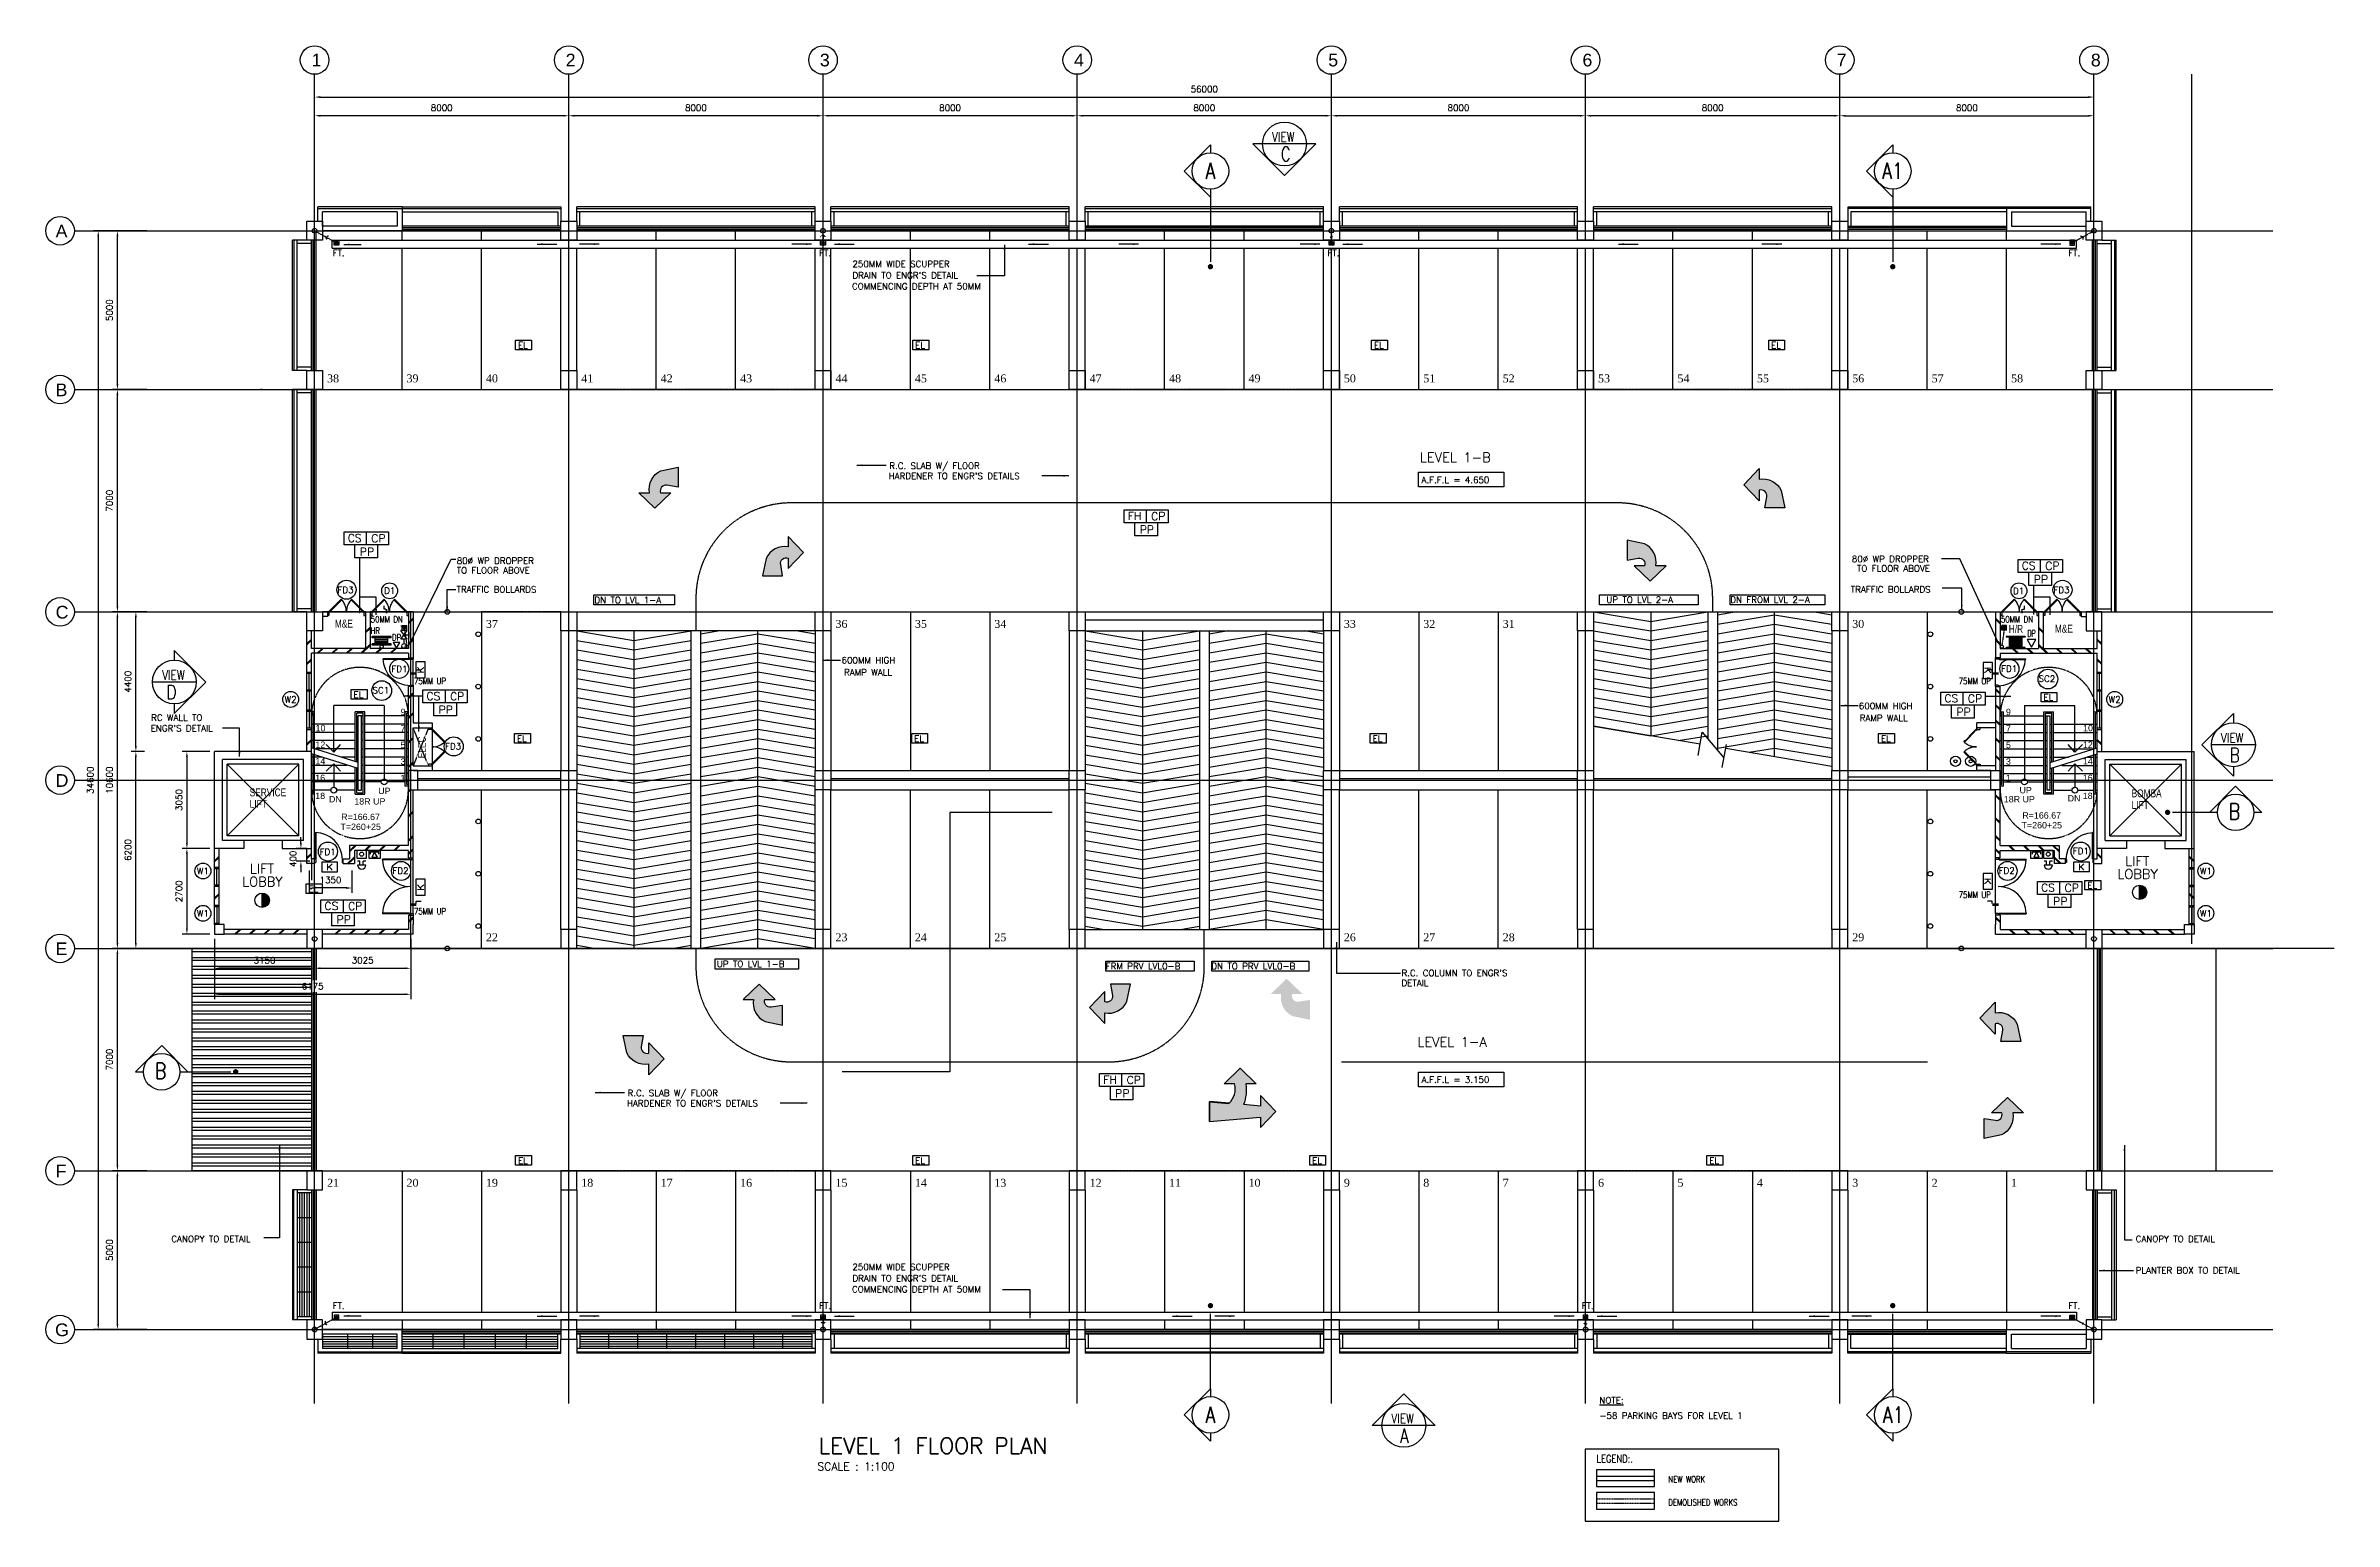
# Model space of a CAD drawing. Header units: millimetres. Extents: x -312260 to 194620, y -310600 to 21683.
# Drawn here: x -138419 to -66396, y -95026 to -48560 of the extents above; entities that cross this region are included whole.
import ezdxf
from ezdxf.enums import TextEntityAlignment as Align

# ---------------------------------------------------------------- set-up
doc = ezdxf.new("R2010")
doc.units = ezdxf.units.MM
doc.header["$LTSCALE"] = 5
doc.header["$MEASUREMENT"] = 0
doc.header["$PDMODE"] = 3
for name, pattern in [('CENTER', [2, 1.25, -0.25, 0.25, -0.25]), ('DASHDOT', [1, 0.5, -0.25, 0, -0.25]), ('DASHDOT2', [0.5, 0.25, -0.125, 0, -0.125]), ('DASHED', [0.75, 0.5, -0.25]), ('DASHED2', [0.375, 0.25, -0.125]), ('DASHEDX2', [1.5, 1, -0.5]), ('DIVIDE', [1.25, 0.5, -0.25, 0, -0.25, 0, -0.25]), ('HIDDEN', [0.375, 0.25, -0.125]), ('HIDDEN2', [0.1875, 0.125, -0.0625])]:
    doc.linetypes.add(name, pattern=pattern)
for name, color, linetype in [('-FF', 240, 'Continuous'), ('-ff.txt', 2, 'Continuous'), ('-HR', 4, 'Continuous'), ('-HR PIPE', 4, 'DIVIDE'), ('-HR TEXT', 4, 'Continuous'), ('-WET RISER', 2, 'Continuous'), ('ARROW', 254, 'Continuous'), ('beam_p', 1, 'Continuous'), ('col', 7, 'Continuous'), ('CP', 8, 'Continuous'), ('CP NUMBERING', 1, 'Continuous'), ('DEMOLISHED- ASBUILT', 8, 'DASHED2'), ('DIM', 7, 'Continuous'), ('DR', 1, 'Continuous'), ('DRAIN', 5, 'Continuous'), ('DW-T', 7, 'Continuous'), ('EL & K', 10, 'Continuous'), ('FIX', 5, 'Continuous'), ('GRID', 9, 'CENTER'), ('HORDING', 4, 'DASHDOT'), ('L', 1, 'Continuous'), ('LEG-T', 7, 'Continuous'), ('LINE', 7, 'Continuous'), ('MV', 7, 'Continuous'), ('parap', 7, 'Continuous'), ('park L', 9, 'DASHEDX2'), ('R25', 5, 'Continuous'), ('RAIL', 1, 'Continuous'), ('RC', 3, 'Continuous'), ('RWDP', 1, 'Continuous'), ('SPEC', 7, 'Continuous'), ('T35', 2, 'Continuous'), ('TEXT', 7, 'Continuous'), ('wall', 2, 'Continuous'), ('WIN', 5, 'Continuous'), ('WP', 50, 'Continuous')]:
    doc.layers.add(name, color=color, linetype=linetype)
doc.styles.add('CARPARK NO', font='TIMES.TTF', dxfattribs={"height": 200})
doc.styles.add('E', font='ROMANS.SHX', dxfattribs={"width": 0.9})
doc.styles.add('HELV', font='HELV.shx')
doc.styles.add('HELVL', font='HELVL.shx')
doc.styles.add('ROMANS', font='romans.shx', dxfattribs={"width": 0.9, "height": 450})
doc.styles.add('ROMS', font='romans.shx', dxfattribs={"width": 0.8, "height": 230})
doc.styles.add('S100', font='ROMANS.shx', dxfattribs={"height": 200})
doc.styles.add('STANDARDS', font='simplex.shx')
doc.dimstyles.new('S100', dxfattribs={"dimscale": 0, "dimtxt": 150, "dimasz": 175, "dimexe": 150, "dimexo": 150, "dimgap": 150, "dimtad": 1, "dimdec": 0, "dimzin": 0, "dimdsep": 46, "dimtxsty": 'S100', "dimcen": 0, "dimdle": 100, "dimclrd": 5, "dimclre": 5, "dimclrt": 1, "dimaunit": 1, "dimadec": 0, "dimazin": 0, "dimtfac": 1, "dimtdec": 0, "dimtofl": 0, "dimtmove": 1, "dimatfit": 3, "dimfxl": 1, "dimtolj": 1, "dimtzin": 0, "dimarcsym": 0})

msp = doc.modelspace()

# ---------------------------------------------------------------- texts
at = {"layer": '-ff.txt', "style": 'STANDARDS', "width": 0.7}
msp.add_text('DP', height=210, dxfattribs=at).set_placement((-76056.9, -67168.7))
at = {"layer": '-HR TEXT', "color": 2, "style": 'ROMANS', "width": 0.8}
for s, p in [('HR', (-128195.7, -67078.7)), ('DP', (-127523.2, -67288.2))]:
    msp.add_text(s, height=200, dxfattribs=at).set_placement(p)
at = {"color": 1, "style": 'S100'}
for p in [(-129392, -55181.8), (-114079.7, -55181.8), (-98079.7, -55181.8), (-74767.3, -55181.8), (-129392, -88340.4), (-114079.7, -88340.4), (-90079.7, -88340.4), (-74767.3, -88340.4)]:
    msp.add_text('FT.', height=200, rotation=0, dxfattribs=at).set_placement(p)
at = {"color": 3, "style": 'S100'}
for s, p in [('LEVEL 1-B ', (-95169.1, -61673.9)), ('LEVEL 1-A', (-95249, -80080.5))]:
    msp.add_text(s, height=300, rotation=0, dxfattribs=at).set_placement(p)
at = {"color": 2, "style": 'S100'}
for s, p in [('A.F.F.L = 4.650', (-95121, -62330.8)), ('DN TO LVL 1-A', (-121151.8, -66118.7)), ('UP TO LVL 2-A', (-89303.8, -66107.7)), ('DN FROM LVL 2-A', (-85402.4, -66106.8)), ('UP TO LVL 1-B', (-117297.4, -77574.6)), ('FRM PRV LVL0-B', (-105060.9, -77644.6)), ('DN TO PRV LVL0-B', (-101735.2, -77644.6)), ('A.F.F.L = 3.150', (-95119.7, -81220.9))]:
    msp.add_text(s, height=200, rotation=0, dxfattribs=at).set_placement(p)
at = {"color": 2, "style": 'HELVL', "width": 0.75}
for s, rotation, p in [('M&E', 0, (-129321.6, -66881.9)), ('H/R', 0, (-76637.9, -67049.8)), ('M&E', 0, (-75188.4, -67043.6)), ('ELEC', 90, (-126458.6, -70998)), ('SERVICE', 0, (-132002.2, -72198)), ('BOMBA', 0, (-72774.1, -72227.3)), ('LIFT', 0, (-132002.2, -72558.1)), ('LIFT', 0, (-72774.1, -72593.2))]:
    msp.add_text(s, height=250, rotation=rotation, dxfattribs=at).set_placement(p)
at = {"layer": 'CP NUMBERING', "style": 'CARPARK NO'}
for s, p in [('38', (-129566.1, -59160.3)), ('39', (-127066.1, -59160.3)), ('40', (-124566.1, -59160.3)), ('41', (-121566.1, -59160.3)), ('42', (-119066.1, -59160.3)), ('43', (-116566.1, -59160.3)), ('44', (-113566.1, -59160.3)), ('45', (-111066.1, -59160.3)), ('46', (-108566.1, -59160.3)), ('47', (-105566.1, -59160.3)), ('48', (-103066.1, -59160.3)), ('49', (-100566.1, -59160.3)), ('50', (-97566.1, -59160.3)), ('51', (-95066.1, -59160.3)), ('52', (-92566.1, -59160.3)), ('53', (-89566.1, -59160.3)), ('54', (-87066.1, -59160.3)), ('55', (-84566.1, -59160.3)), ('56', (-81566.1, -59160.3)), ('57', (-79066.1, -59160.3)), ('58', (-76566.1, -59160.3)), ('37', (-124566.1, -66891.5)), ('36', (-113566.1, -66891.5)), ('35', (-111066.1, -66891.5)), ('34', (-108566.1, -66891.5)), ('33', (-97566.1, -66891.5)), ('32', (-95066.1, -66891.5)), ('31', (-92566.1, -66891.5)), ('30', (-81566.1, -66891.5)), ('22', (-124566.1, -76760.3)), ('23', (-113566.1, -76760.3)), ('24', (-111066.1, -76760.3)), ('25', (-108566.1, -76760.3)), ('26', (-97566.1, -76760.3)), ('27', (-95066.1, -76760.3)), ('28', (-92566.1, -76760.3)), ('29', (-81566.1, -76760.3)), ('21', (-129566.1, -84491.5)), ('20', (-127066.1, -84491.5)), ('19', (-124566.1, -84491.5)), ('18', (-121566.1, -84491.5)), ('17', (-119066.1, -84491.5)), ('16', (-116566.1, -84491.5)), ('15', (-113566.1, -84491.5)), ('14', (-111066.1, -84491.5)), ('13', (-108566.1, -84491.5)), ('12', (-105566.1, -84491.5)), ('11', (-103066.1, -84491.5)), ('10', (-100566.1, -84491.5)), ('9', (-97566.1, -84491.5)), ('8', (-95066.1, -84491.5)), ('7', (-92566.1, -84491.5)), ('6', (-89566.1, -84491.5)), ('5', (-87066.1, -84491.5)), ('4', (-84566.1, -84491.5)), ('3', (-81566.1, -84491.5)), ('2', (-79066.1, -84491.5)), ('1', (-76566.1, -84491.5))]:
    msp.add_text(s, height=250, dxfattribs=at).set_placement(p)
at = {"layer": 'DW-T', "color": 7, "style": 'E'}
for s, p in [('FD3', (-129237.6, -65796.3)), ('D1', (-127769.5, -65818)), ('D1', (-76504.8, -65828)), ('FD3', (-75233.4, -65799.5)), ('FD1', (-127541.6, -68284.9)), ('FD1', (-76880.4, -68277.4)), ('FD3', (-125853.6, -70720)), ('FD1', (-129801.7, -74044.8)), ('FD1', (-74624, -74022)), ('FD2', (-127509.2, -74641.9)), ('FD2', (-76958.3, -74637.4))]:
    msp.add_text(s, height=200, dxfattribs=at).set_placement(p)
at = {"layer": 'EL & K', "color": 10, "style": 'ROMS'}
for p in [(-123555.7, -58088.9), (-111055.7, -58088.9), (-96619.5, -58088.9), (-84119.5, -58088.9), (-128731.9, -69090.2), (-75548, -69183.2), (-123588.5, -70476.4), (-111088.5, -70476.4), (-96659.9, -70476.4), (-80660.2, -70476.4), (-74168.5, -75103), (-130149.8, -75212.9), (-123555.7, -83767), (-111055.7, -83767), (-98562.6, -83767), (-86062.6, -83767)]:
    msp.add_text('EL', height=200, dxfattribs=at).set_placement(p)
at = {"layer": 'EL & K', "color": 10, "style": 'ROMS', "width": 1.2}
for rotation, p in [(90, (-126524.2, -68323.3)), (270, (-77399.1, -68120.8)), (270, (-77399.1, -74764.7)), (90, (-126524.2, -75167.6))]:
    msp.add_text('K', height=200, rotation=rotation, dxfattribs=at).set_placement(p)
for p in [(-129595.1, -74521.4), (-74458.7, -74518.6)]:
    msp.add_text('K', height=200, dxfattribs=at).set_placement(p)
at = {"layer": 'GRID', "color": 3, "linetype": 'ByBlock', "style": 'HELV'}
for s, p in [('1', (-130056.3, -49210)), ('2', (-122056.3, -49210)), ('3', (-114056.3, -49210)), ('4', (-106056.3, -49210)), ('5', (-98056.3, -49210)), ('6', (-90056.3, -49210)), ('7', (-82056.3, -49210)), ('8', (-74056.3, -49210))]:
    msp.add_text(s, height=400, dxfattribs=at).set_placement(p)
at = {"layer": 'GRID', "color": 3, "linetype": 'ByBlock', "ltscale": 2, "style": 'HELV'}
for s, p in [('A', (-138109.1, -54597.6)), ('B', (-138109.1, -59597.6)), ('C', (-138109.1, -66597.6)), ('D', (-138109.1, -71897.6)), ('E', (-138109.1, -77197.6)), ('F', (-138109.1, -84197.6)), ('G', (-138126.9, -89197.6))]:
    msp.add_text(s, height=400, dxfattribs=at).set_placement(p)
at = {"layer": 'HORDING', "color": 3, "linetype": 'Continuous', "style": 'ROMANS', "width": 0.8}
msp.add_text('LEGEND:.', height=240, dxfattribs=at).set_placement((-89610.9, -93178.3))
at = {"layer": 'LEG-T', "color": 2, "ltscale": 10, "style": 'S100'}
for s, p in [('FH', (-104152.6, -63368.5, 1943.7)), ('CP', (-103405.8, -63374.2, 1943.7)), ('CS', (-128696.6, -64065.5, 1943.7)), ('CP', (-127949.7, -64071.2, 1943.7)), ('PP', (-103766, -63796.2, 1943.7)), ('PP', (-128310, -64493.2, 1943.7)), ('CS', (-76012.8, -64934, 1943.7)), ('CP', (-75265.9, -64939.7, 1943.7)), ('PP', (-75626.2, -65361.7, 1943.7)), ('CS', (-126218.5, -69040.7, 1943.7)), ('CP', (-125471.6, -69046.4, 1943.7)), ('CS', (-78448, -69110.1, 1943.7)), ('CP', (-77701.2, -69115.8, 1943.7)), ('PP', (-125831.9, -69468.4, 1943.7)), ('PP', (-78061.4, -69537.8, 1943.7)), ('CS', (-129429.6, -75648.4, 1943.7)), ('CP', (-128682.8, -75654.1, 1943.7)), ('CS', (-75403.8, -75073.6, 1943.7)), ('PP', (-75017.2, -75501.3, 1943.7)), ('CP', (-74656.9, -75079.3, 1943.7)), ('PP', (-129043, -76076.1, 1943.7)), ('FH', (-104923.6, -81124.6, 1943.7)), ('CP', (-104176.8, -81130.3, 1943.7)), ('PP', (-104537, -81552.3, 1943.7))]:
    msp.add_text(s, height=250, dxfattribs=at).set_placement(p, align=Align.MIDDLE)
at = {"layer": 'LINE', "color": 7, "style": 'ROMANS', "width": 0.8}
for s, p in [('NEW WORK', (-87353.2, -93801.4)), ('DEMOLISHED WORKS', (-87353.2, -94533.2))]:
    msp.add_text(s, height=200, dxfattribs=at).set_placement(p)
at = {"layer": 'SPEC', "style": 'S100'}
for s, p in [('250MM WIDE SCUPPER', (-113031.6, -55530.4)), ('COMMENCING DEPTH AT 50MM', (-113046.2, -56235)), ("DRAIN TO ENGR'S DETAIL", (-113031.6, -55888.7)), ('R.C. SLAB W/ FLOOR', (-111871.1, -61888.2)), ("HARDENER TO ENGR'S DETAILS", (-111890.1, -62208.3)), ('TRAFFIC BOLLARDS', (-125490.1, -65782)), ('TRAFFIC BOLLARDS', (-81610.4, -65782)), ('600MM HIGH ', (-113372.8, -68009.9)), ('RAMP WALL', (-113295.8, -68392.9)), ('RC WALL TO', (-135100.7, -69817.4)), ('600MM HIGH ', (-81357.2, -69449.2)), ('RAMP WALL', (-81329.4, -69832.2)), ("ENGR'S DETAIL", (-135115.7, -70152.3)), ("R.C. COLUMN TO ENGR'S", (-95751.2, -77861.7)), ('DETAIL', (-95751.2, -78173.3)), ("HARDENER TO ENGR'S DETAILS", (-120126.5, -81961.2)), ('R.C. SLAB W/ FLOOR', (-120107.5, -81641.1)), ('CANOPY TO DETAIL', (-134468.2, -86233.6)), ('CANOPY TO DETAIL', (-72644.6, -86233.6)), ('250MM WIDE SCUPPER', (-113031.6, -87114.7)), ('PLANTER BOX TO DETAIL', (-72644.6, -87225.7)), ('COMMENCING DEPTH AT 50MM', (-113046.2, -87819.3)), ("DRAIN TO ENGR'S DETAIL", (-113031.6, -87473))]:
    msp.add_text(s, height=200, dxfattribs=at).set_placement(p)
at = {"layer": 'TEXT', "color": 2, "style": 'E', "width": 0.8}
for s, height, p in [('VIEW', 300, (-99825.9, -51584.3)), ('C', 450, (-99556.5, -52197.8)), ('VIEW', 300, (-134757.6, -68527.4)), ('D', 450, (-134627, -69140.9)), ('VIEW', 300, (-69961.5, -70506.2)), ('B', 450, (-69692.1, -71119.6)), ('VIEW', 300, (-96070.7, -91940.3)), ('A', 450, (-95801.3, -92553.8))]:
    msp.add_text(s, height=height, dxfattribs=at).set_placement(p)
at = {"layer": 'TEXT', "color": 4, "style": 'E', "width": 0.8}
for s, p in [('A', (-101914.6, -52751.3)), ('A1', (-80616.9, -52751.3)), ('B', (-69715.9, -72924)), ('B', (-134984.8, -81094.3)), ('A', (-101914.6, -91921.8)), ('A1', (-80598.3, -91921.8))]:
    msp.add_text(s, height=500, dxfattribs=at).set_placement(p)
at = {"layer": 'TEXT', "color": 7, "width": 0.8}
for s, style, p in [('50MM DN', 'E', (-128190.6, -66721.9)), ('50MM DN', 'E', (-76885, -66721.9)), ('75MM UP', 'E', (-126831.2, -68668.3)), ('75MM UP', 'E', (-78213.2, -68668.3)), ('75MM UP', 'E', (-78213.2, -75398)), ('75MM UP', 'S100', (-126831.2, -75917.6))]:
    msp.add_text(s, height=200, dxfattribs=dict(at, style=style)).set_placement(p)
at = {"layer": 'TEXT', "color": 7}
for s, height, style, p in [('SC2', 200, 'E', (-75699.1, -68592.4)), ('W2', 200, 'E', (-130901.9, -69247.2)), ('SC1', 200, 'E', (-128134.3, -68956.3)), ('W2', 200, 'E', (-73495.8, -69247.2)), ('W1', 200, 'E', (-133663, -74650.3)), ('W1', 200, 'E', (-70626.1, -74650.3)), ('W1', 200, 'E', (-133663, -75983.2)), ('W1', 200, 'E', (-70626.1, -75983.2)), ('SCALE : 1:100', 250, 'S100', (-114134.6, -93424.5))]:
    msp.add_text(s, height=height, dxfattribs=dict(at, style=style)).set_placement(p)
at = {"layer": 'TEXT', "color": 1, "style": 'HELVL'}
for s, p in [('9', (-127252.9, -69639.7)), ('9', (-76728.4, -69639.7)), ('12', (-129933.7, -70670.5)), ('10', (-129927.8, -70146.7)), ('5', (-127252.9, -70679.7)), ('7', (-127252.9, -70159.7)), ('5', (-76728.4, -70679.7)), ('7', (-76728.4, -70159.7)), ('12', (-74305, -70670.5)), ('10', (-74299.2, -70146.7)), ('14', (-129932.7, -71187.7)), ('3', (-127252.9, -71199.7)), ('3', (-76728.4, -71199.7)), ('14', (-74304.1, -71187.7)), ('16', (-129938.8, -71713.4)), ('1', (-127252.9, -71719.7)), ('1', (-76728.4, -71719.7)), ('16', (-74310.1, -71713.4)), ('18', (-129938.8, -72281.5)), ('R=166.67', (-129121.8, -72944.4)), ('18R UP', (-128708.6, -72455.6)), ('18R UP', (-76796.4, -72387.4)), ('R=166.67', (-76213, -72896.7)), ('18', (-74310.1, -72281.5)), ('T=260+25', (-129146.2, -73254.9)), ('T=260+25', (-76237.3, -73207.1))]:
    msp.add_text(s, height=200, rotation=0, dxfattribs=at).set_placement(p)
at = {"layer": 'TEXT'}
for s, style, p in [('UP', 'HELVL', (-127956, -72125.9)), ('UP', 'HELVL', (-76302.2, -72102)), ('DN', 'HELVL', (-129506.7, -72385.9)), ('DN', 'HELVL', (-74785.2, -72358.1)), ('%%UNOTE:', 'S100', (-89522.7, -91316.7)), ('-58 PARKING BAYS FOR LEVEL 1', 'S100', (-89522.7, -91797.4))]:
    msp.add_text(s, height=200, rotation=0, dxfattribs=dict(at, style=style)).set_placement(p)
at = {"layer": 'TEXT', "color": 3, "style": 'S100'}
for s, p in [('LIFT', (-72975.6, -74386.6)), ('LOBBY', (-132237.4, -75033.9)), ('LIFT', (-131992.9, -74626.2)), ('LOBBY', (-73220.1, -74794.3))]:
    msp.add_text(s, height=300, rotation=0, dxfattribs=at).set_placement(p)
msp.add_text('LEVEL 1 FLOOR PLAN', height=500, dxfattribs=at).set_placement((-114093.4, -92897.6))

# ---------------------------------------------------------------- blocks, each defined once
blk = doc.blocks.new('*D218')
at = {"layer": 'DEFPOINTS', "color": 0}
for p in [(-89958, -50764), (-89958, -50764), (-81958, -52221)]:
    blk.add_point(p, dxfattribs=at)
at = {"layer": 'DIM', "color": 5, "lineweight": -2}
for p, q in [((-82133, -50764), (-89783, -50764)), ((-81958, -52071), (-81958, -50614))]:
    blk.add_line(p, q, dxfattribs=at)
at = {"layer": 'DIM', "color": 5}
for points in [[(-89783, -50735), (-89783, -50793), (-89958, -50764)], [(-82133, -50735), (-82133, -50793), (-81958, -50764)]]:
    blk.add_solid(points, dxfattribs=at)
at = {"layer": 'DIM', "color": 1, "insert": (-85958, -50514), "char_height": 200, "attachment_point": 5, "style": 'S100'}
blk.add_mtext('\\A1;8000', dxfattribs=at)
blk = doc.blocks.new('*D219')
at = {"layer": 'DEFPOINTS', "color": 0}
for p in [(-97958, -50764), (-97958, -50764), (-89958, -50764)]:
    blk.add_point(p, dxfattribs=at)
at = {"layer": 'DIM', "color": 5, "lineweight": -2}
blk.add_line((-90133, -50764), (-97783, -50764), dxfattribs=at)
at = {"layer": 'DIM', "color": 5}
for points in [[(-97783, -50735), (-97783, -50793), (-97958, -50764)], [(-90133, -50735), (-90133, -50793), (-89958, -50764)]]:
    blk.add_solid(points, dxfattribs=at)
at = {"layer": 'DIM', "color": 1, "insert": (-93958, -50514), "char_height": 200, "attachment_point": 5, "style": 'S100'}
blk.add_mtext('\\A1;8000', dxfattribs=at)
blk = doc.blocks.new('*D220')
at = {"layer": 'DEFPOINTS', "color": 0}
for p in [(-105958, -50764), (-105958, -50764), (-97958, -50764)]:
    blk.add_point(p, dxfattribs=at)
at = {"layer": 'DIM', "color": 5, "lineweight": -2}
blk.add_line((-98133, -50764), (-105783, -50764), dxfattribs=at)
at = {"layer": 'DIM', "color": 5}
for points in [[(-105783, -50735), (-105783, -50793), (-105958, -50764)], [(-98133, -50735), (-98133, -50793), (-97958, -50764)]]:
    blk.add_solid(points, dxfattribs=at)
at = {"layer": 'DIM', "color": 1, "insert": (-101958, -50514), "char_height": 200, "attachment_point": 5, "style": 'S100'}
blk.add_mtext('\\A1;8000', dxfattribs=at)
blk = doc.blocks.new('*D221')
at = {"layer": 'DEFPOINTS', "color": 0}
for p in [(-113958, -50764), (-113958, -50764), (-105958, -50764)]:
    blk.add_point(p, dxfattribs=at)
at = {"layer": 'DIM', "color": 5, "lineweight": -2}
blk.add_line((-106133, -50764), (-113783, -50764), dxfattribs=at)
at = {"layer": 'DIM', "color": 5}
for points in [[(-113783, -50735), (-113783, -50793), (-113958, -50764)], [(-106133, -50735), (-106133, -50793), (-105958, -50764)]]:
    blk.add_solid(points, dxfattribs=at)
at = {"layer": 'DIM', "color": 1, "insert": (-109958, -50514), "char_height": 200, "attachment_point": 5, "style": 'S100'}
blk.add_mtext('\\A1;8000', dxfattribs=at)
blk = doc.blocks.new('*D222')
at = {"layer": 'DEFPOINTS', "color": 0}
for p in [(-121958, -50764), (-121958, -50764), (-113958, -50764)]:
    blk.add_point(p, dxfattribs=at)
at = {"layer": 'DIM', "color": 5, "lineweight": -2}
blk.add_line((-114133, -50764), (-121783, -50764), dxfattribs=at)
at = {"layer": 'DIM', "color": 5}
for points in [[(-121783, -50735), (-121783, -50793), (-121958, -50764)], [(-114133, -50735), (-114133, -50793), (-113958, -50764)]]:
    blk.add_solid(points, dxfattribs=at)
at = {"layer": 'DIM', "color": 1, "insert": (-117958, -50514), "char_height": 200, "attachment_point": 5, "style": 'S100'}
blk.add_mtext('\\A1;8000', dxfattribs=at)
blk = doc.blocks.new('*D223')
at = {"layer": 'DEFPOINTS', "color": 0}
for p in [(-129958, -50764), (-129958, -50764), (-121958, -50764)]:
    blk.add_point(p, dxfattribs=at)
at = {"layer": 'DIM', "color": 5, "lineweight": -2}
blk.add_line((-122133, -50764), (-129783, -50764), dxfattribs=at)
at = {"layer": 'DIM', "color": 5}
for points in [[(-129783, -50735), (-129783, -50793), (-129958, -50764)], [(-122133, -50735), (-122133, -50793), (-121958, -50764)]]:
    blk.add_solid(points, dxfattribs=at)
at = {"layer": 'DIM', "color": 1, "insert": (-125958, -50514), "char_height": 200, "attachment_point": 5, "style": 'S100'}
blk.add_mtext('\\A1;8000', dxfattribs=at)
blk = doc.blocks.new('*D224')
at = {"layer": 'DEFPOINTS', "color": 0}
for p in [(-73958, -50176), (-129958, -52543), (-73958, -52543)]:
    blk.add_point(p, dxfattribs=at)
at = {"layer": 'DIM', "color": 5, "lineweight": -2}
for p, q in [((-129958, -52393), (-129958, -50026)), ((-129783, -50176), (-74133, -50176)), ((-73958, -52393), (-73958, -50026))]:
    blk.add_line(p, q, dxfattribs=at)
at = {"layer": 'DIM', "color": 5}
for points in [[(-129783, -50147), (-129783, -50205), (-129958, -50176)], [(-74133, -50147), (-74133, -50205), (-73958, -50176)]]:
    blk.add_solid(points, dxfattribs=at)
at = {"layer": 'DIM', "color": 1, "insert": (-101958, -49926), "char_height": 200, "attachment_point": 5, "style": 'S100'}
blk.add_mtext('\\A1;56000', dxfattribs=at)
blk = doc.blocks.new('*D225')
at = {"layer": 'DEFPOINTS', "color": 0}
for p in [(-73958, -50764), (-81958, -52221), (-73958, -52221)]:
    blk.add_point(p, dxfattribs=at)
at = {"layer": 'DIM', "color": 5, "lineweight": -2}
for p, q in [((-81958, -52071), (-81958, -50614)), ((-81783, -50764), (-74133, -50764)), ((-73958, -52071), (-73958, -50614))]:
    blk.add_line(p, q, dxfattribs=at)
at = {"layer": 'DIM', "color": 5}
for points in [[(-81783, -50735), (-81783, -50793), (-81958, -50764)], [(-74133, -50735), (-74133, -50793), (-73958, -50764)]]:
    blk.add_solid(points, dxfattribs=at)
at = {"layer": 'DIM', "color": 1, "insert": (-77958, -50514), "char_height": 200, "attachment_point": 5, "style": 'S100'}
blk.add_mtext('\\A1;8000', dxfattribs=at)
blk = doc.blocks.new('*D226')
at = {"layer": 'DEFPOINTS', "color": 0}
for p in [(-135584, -70787), (-135157, -70787), (-135157, -76987)]:
    blk.add_point(p, dxfattribs=at)
at = {"layer": 'DIM', "color": 5, "lineweight": -2}
for p, q in [((-135307, -70787), (-135734, -70787)), ((-135584, -76812), (-135584, -70962)), ((-135307, -76987), (-135734, -76987))]:
    blk.add_line(p, q, dxfattribs=at)
at = {"layer": 'DIM', "color": 5}
for points in [[(-135614, -70962), (-135555, -70962), (-135584, -70787)], [(-135614, -76812), (-135555, -76812), (-135584, -76987)]]:
    blk.add_solid(points, dxfattribs=at)
at = {"layer": 'DIM', "color": 1, "insert": (-135834, -73887), "char_height": 200, "attachment_point": 5, "rotation": 90, "style": 'S100'}
blk.add_mtext('\\A1;6200', dxfattribs=at)
blk = doc.blocks.new('*D227')
at = {"layer": 'DEFPOINTS', "color": 0}
for p in [(-135584, -66387), (-135157, -66387), (-135157, -70787)]:
    blk.add_point(p, dxfattribs=at)
at = {"layer": 'DIM', "color": 5, "lineweight": -2}
for p, q in [((-135307, -66387), (-135734, -66387)), ((-135584, -70612), (-135584, -66562)), ((-135307, -70787), (-135734, -70787))]:
    blk.add_line(p, q, dxfattribs=at)
at = {"layer": 'DIM', "color": 5}
for points in [[(-135614, -66562), (-135555, -66562), (-135584, -66387)], [(-135614, -70612), (-135555, -70612), (-135584, -70787)]]:
    blk.add_solid(points, dxfattribs=at)
at = {"layer": 'DIM', "color": 1, "insert": (-135834, -68587), "char_height": 200, "attachment_point": 5, "rotation": 90, "style": 'S100'}
blk.add_mtext('\\A1;4400', dxfattribs=at)
blk = doc.blocks.new('*D228')
at = {"layer": 'DEFPOINTS', "color": 0}
for p in [(-136164, -83987), (-135090, -83987), (-135090, -88987)]:
    blk.add_point(p, dxfattribs=at)
at = {"layer": 'DIM', "color": 5, "lineweight": -2}
for p, q in [((-135240, -83987), (-136314, -83987)), ((-136164, -88812), (-136164, -84162)), ((-135240, -88987), (-136314, -88987))]:
    blk.add_line(p, q, dxfattribs=at)
at = {"layer": 'DIM', "color": 5}
for points in [[(-136194, -84162), (-136135, -84162), (-136164, -83987)], [(-136194, -88812), (-136135, -88812), (-136164, -88987)]]:
    blk.add_solid(points, dxfattribs=at)
at = {"layer": 'DIM', "color": 1, "insert": (-136414, -86487), "char_height": 200, "attachment_point": 5, "rotation": 90, "style": 'S100'}
blk.add_mtext('\\A1;5000', dxfattribs=at)
blk = doc.blocks.new('*D229')
at = {"layer": 'DEFPOINTS', "color": 0}
for p in [(-136164, -76987), (-135090, -76987), (-135090, -83987)]:
    blk.add_point(p, dxfattribs=at)
at = {"layer": 'DIM', "color": 5, "lineweight": -2}
for p, q in [((-135240, -76987), (-136314, -76987)), ((-136164, -83812), (-136164, -77162)), ((-135240, -83987), (-136314, -83987))]:
    blk.add_line(p, q, dxfattribs=at)
at = {"layer": 'DIM', "color": 5}
for points in [[(-136194, -77162), (-136135, -77162), (-136164, -76987)], [(-136194, -83812), (-136135, -83812), (-136164, -83987)]]:
    blk.add_solid(points, dxfattribs=at)
at = {"layer": 'DIM', "color": 1, "insert": (-136414, -80487), "char_height": 200, "attachment_point": 5, "rotation": 90, "style": 'S100'}
blk.add_mtext('\\A1;7000', dxfattribs=at)
blk = doc.blocks.new('*D230')
at = {"layer": 'DEFPOINTS', "color": 0}
for p in [(-136164, -66387), (-135090, -66387), (-135090, -76987)]:
    blk.add_point(p, dxfattribs=at)
at = {"layer": 'DIM', "color": 5, "lineweight": -2}
for p, q in [((-135240, -66387), (-136314, -66387)), ((-136164, -76812), (-136164, -66562)), ((-135240, -76987), (-136314, -76987))]:
    blk.add_line(p, q, dxfattribs=at)
at = {"layer": 'DIM', "color": 5}
for points in [[(-136194, -66562), (-136135, -66562), (-136164, -66387)], [(-136194, -76812), (-136135, -76812), (-136164, -76987)]]:
    blk.add_solid(points, dxfattribs=at)
at = {"layer": 'DIM', "color": 1, "insert": (-136414, -71687), "char_height": 200, "attachment_point": 5, "rotation": 90, "style": 'S100'}
blk.add_mtext('\\A1;10600', dxfattribs=at)
blk = doc.blocks.new('*D231')
at = {"layer": 'DEFPOINTS', "color": 0}
for p in [(-136164, -59387), (-135090, -59387), (-135090, -66387)]:
    blk.add_point(p, dxfattribs=at)
at = {"layer": 'DIM', "color": 5, "lineweight": -2}
for p, q in [((-135240, -59387), (-136314, -59387)), ((-136164, -66212), (-136164, -59562)), ((-135240, -66387), (-136314, -66387))]:
    blk.add_line(p, q, dxfattribs=at)
at = {"layer": 'DIM', "color": 5}
for points in [[(-136194, -59562), (-136135, -59562), (-136164, -59387)], [(-136194, -66212), (-136135, -66212), (-136164, -66387)]]:
    blk.add_solid(points, dxfattribs=at)
at = {"layer": 'DIM', "color": 1, "insert": (-136414, -62887), "char_height": 200, "attachment_point": 5, "rotation": 90, "style": 'S100'}
blk.add_mtext('\\A1;7000', dxfattribs=at)
blk = doc.blocks.new('*D232')
at = {"layer": 'DEFPOINTS', "color": 0}
for p in [(-136164, -54387), (-135090, -54387), (-135090, -59387)]:
    blk.add_point(p, dxfattribs=at)
at = {"layer": 'DIM', "color": 5, "lineweight": -2}
for p, q in [((-135240, -54387), (-136314, -54387)), ((-136164, -59212), (-136164, -54562)), ((-135240, -59387), (-136314, -59387))]:
    blk.add_line(p, q, dxfattribs=at)
at = {"layer": 'DIM', "color": 5}
for points in [[(-136194, -54562), (-136135, -54562), (-136164, -54387)], [(-136194, -59212), (-136135, -59212), (-136164, -59387)]]:
    blk.add_solid(points, dxfattribs=at)
at = {"layer": 'DIM', "color": 1, "insert": (-136414, -56887), "char_height": 200, "attachment_point": 5, "rotation": 90, "style": 'S100'}
blk.add_mtext('\\A1;5000', dxfattribs=at)
blk = doc.blocks.new('*D233')
at = {"layer": 'DEFPOINTS', "color": 0}
for p in [(-135090, -54387), (-136768, -88987), (-135090, -88987)]:
    blk.add_point(p, dxfattribs=at)
at = {"layer": 'DIM', "color": 5, "lineweight": -2}
for p, q in [((-135240, -54387), (-136918, -54387)), ((-136768, -54562), (-136768, -88812)), ((-135240, -88987), (-136918, -88987))]:
    blk.add_line(p, q, dxfattribs=at)
at = {"layer": 'DIM', "color": 5}
for points in [[(-136797, -54562), (-136738, -54562), (-136768, -54387)], [(-136797, -88812), (-136738, -88812), (-136768, -88987)]]:
    blk.add_solid(points, dxfattribs=at)
at = {"layer": 'DIM', "color": 1, "insert": (-137018, -71687), "char_height": 200, "attachment_point": 5, "rotation": 90, "style": 'S100'}
blk.add_mtext('\\A1;34600', dxfattribs=at)
blk = doc.blocks.new('DR900')
at = {"layer": 'DR'}
for p, q in [((25, 940), (50, 940)), ((25, 115), (25, 940)), ((50, 115), (50, 940)), ((0, 115), (25, 115)), ((0, 0), (38, 0)), ((50, 115), (25, 115)), ((25, 115), (25, 90)), ((25, 90), (38, 90)), ((38, 90), (38, 0)), ((862, 90), (875, 90)), ((862, 90), (862, 0)), ((862, 0), (900, 0)), ((875, 115), (900, 115)), ((875, 115), (875, 90))]:
    blk.add_line(p, q, dxfattribs=at)
blk.add_arc((25, 90), 850, 0, 90, dxfattribs=at)
blk = doc.blocks.new('DR2')
at = {"layer": 'DR', "color": 5}
for p, q in [((0, 115), (37, 115)), ((50, 0), (0, 0)), ((37, 115), (435, 513)), ((37, 115), (37, 90)), ((55, 97), (37, 115)), ((37, 90), (50, 90)), ((50, 90), (50, 0)), ((55, 97), (452, 495)), ((1145, 97), (748, 495)), ((1163, 115), (765, 513)), ((1145, 97), (1163, 115)), ((1163, 90), (1150, 90)), ((1150, 90), (1150, 0)), ((1163, 115), (1163, 90)), ((1200, 115), (1163, 115)), ((1150, 0), (1200, 0))]:
    blk.add_line(p, q, dxfattribs=at)
for centre, start, end in [((37, 115), 0, 45), ((1163, 115), 135, 180)]:
    blk.add_arc(centre, 563, start, end, dxfattribs=at)
blk = doc.blocks.new('FT')
at = {"layer": 'FIX', "color": 6, "linetype": 'Continuous'}
for p, q in [((-102916, 3485), (-102974, 3542)), ((-102947, 3489), (-102969, 3511)), ((-102897, 3492), (-102966, 3561)), ((-102883, 3505), (-102953, 3575)), ((-102875, 3524), (-102934, 3583)), ((-102878, 3553), (-102905, 3580))]:
    blk.add_line(p, q, dxfattribs=at)
blk.add_lwpolyline([(-102849, 3609), (-102999, 3609), (-102999, 3459), (-102849, 3459)], close=True, dxfattribs=at)
blk.add_circle((-102924, 3534), 50, dxfattribs=at)
blk = doc.blocks.new('*D238')
at = {"layer": 'DEFPOINTS', "color": 0}
for p in [(-130389, -73837), (-130058, -73837), (-129958, -74240)]:
    blk.add_point(p, dxfattribs=at)
at = {"layer": 'DIM', "color": 5, "lineweight": -2}
for p, q in [((-130208, -73837), (-130539, -73837)), ((-130389, -73662), (-130389, -73487)), ((-130108, -74240), (-130539, -74240)), ((-130389, -74415), (-130389, -74590))]:
    blk.add_line(p, q, dxfattribs=at)
at = {"layer": 'DIM', "color": 5}
for points in [[(-130418, -73662), (-130360, -73662), (-130389, -73837)], [(-130418, -74415), (-130360, -74415), (-130389, -74240)]]:
    blk.add_solid(points, dxfattribs=at)
at = {"layer": 'DIM', "color": 1, "insert": (-130639, -74165), "char_height": 200, "attachment_point": 5, "rotation": 90, "style": 'S100'}
blk.add_mtext('\\A1;400', dxfattribs=at)
blk = doc.blocks.new('*D217')
at = {"layer": 'DEFPOINTS', "color": 0}
for p in [(-130133, -74387), (-128783, -74387), (-130133, -75083)]:
    blk.add_point(p, dxfattribs=at)
at = {"layer": 'DIM', "color": 5, "lineweight": -2}
for p, q in [((-130133, -74537), (-130133, -75233)), ((-128783, -74537), (-128783, -75233)), ((-128958, -75083), (-129958, -75083))]:
    blk.add_line(p, q, dxfattribs=at)
at = {"layer": 'DIM', "color": 5}
for points in [[(-129958, -75054), (-129958, -75112), (-130133, -75083)], [(-128958, -75054), (-128958, -75112), (-128783, -75083)]]:
    blk.add_solid(points, dxfattribs=at)
at = {"layer": 'DIM', "color": 1, "insert": (-129458, -74833), "char_height": 200, "attachment_point": 5, "rotation": 0, "style": 'S100'}
blk.add_mtext('\\A1;1350', dxfattribs=at)
blk = doc.blocks.new('*D234')
at = {"layer": 'DEFPOINTS', "color": 0}
for p in [(-133108, -76537), (-126933, -76537), (-126933, -78430)]:
    blk.add_point(p, dxfattribs=at)
at = {"layer": 'DIM', "color": 5, "lineweight": -2}
for p, q in [((-133108, -76687), (-133108, -78580)), ((-126933, -76687), (-126933, -78580)), ((-132933, -78430), (-127108, -78430))]:
    blk.add_line(p, q, dxfattribs=at)
at = {"layer": 'DIM', "color": 5}
for points in [[(-132933, -78401), (-132933, -78459), (-133108, -78430)], [(-127108, -78401), (-127108, -78459), (-126933, -78430)]]:
    blk.add_solid(points, dxfattribs=at)
at = {"layer": 'DIM', "color": 1, "insert": (-130020, -78180), "char_height": 200, "attachment_point": 5, "style": 'S100'}
blk.add_mtext('\\A1;6175', dxfattribs=at)
blk = doc.blocks.new('*D235')
at = {"layer": 'DEFPOINTS', "color": 0}
for p in [(-133108, -70787), (-133977, -73837), (-133108, -73837)]:
    blk.add_point(p, dxfattribs=at)
at = {"layer": 'DIM', "color": 5, "lineweight": -2}
for p, q in [((-133258, -70787), (-134127, -70787)), ((-133977, -70962), (-133977, -73662)), ((-133258, -73837), (-134127, -73837))]:
    blk.add_line(p, q, dxfattribs=at)
at = {"layer": 'DIM', "color": 5}
for points in [[(-134007, -70962), (-133948, -70962), (-133977, -70787)], [(-134007, -73662), (-133948, -73662), (-133977, -73837)]]:
    blk.add_solid(points, dxfattribs=at)
at = {"layer": 'DIM', "color": 1, "insert": (-134227, -72312), "char_height": 200, "attachment_point": 5, "rotation": 90, "style": 'S100'}
blk.add_mtext('\\A1;3050', dxfattribs=at)
blk = doc.blocks.new('*D216')
at = {"layer": 'DEFPOINTS', "color": 0}
for p in [(-133108, -73837), (-133977, -76537), (-133108, -76537)]:
    blk.add_point(p, dxfattribs=at)
at = {"layer": 'DIM', "color": 5, "lineweight": -2}
for p, q in [((-133258, -73837), (-134127, -73837)), ((-133977, -74012), (-133977, -76362)), ((-133258, -76537), (-134127, -76537))]:
    blk.add_line(p, q, dxfattribs=at)
at = {"layer": 'DIM', "color": 5}
for points in [[(-134007, -74012), (-133948, -74012), (-133977, -73837)], [(-134007, -76362), (-133948, -76362), (-133977, -76537)]]:
    blk.add_solid(points, dxfattribs=at)
at = {"layer": 'DIM', "color": 1, "insert": (-134227, -75187), "char_height": 200, "attachment_point": 5, "rotation": 90, "style": 'S100'}
blk.add_mtext('\\A1;2700', dxfattribs=at)
blk = doc.blocks.new('*D236')
at = {"layer": 'DEFPOINTS', "color": 0}
for p in [(-133108, -76987), (-129958, -76987), (-133108, -77611)]:
    blk.add_point(p, dxfattribs=at)
at = {"layer": 'DIM', "color": 5, "lineweight": -2}
for p, q in [((-133108, -77137), (-133108, -77761)), ((-130133, -77611), (-132933, -77611)), ((-129958, -77137), (-129958, -77761))]:
    blk.add_line(p, q, dxfattribs=at)
at = {"layer": 'DIM', "color": 5}
for points in [[(-132933, -77582), (-132933, -77640), (-133108, -77611)], [(-130133, -77582), (-130133, -77640), (-129958, -77611)]]:
    blk.add_solid(points, dxfattribs=at)
at = {"layer": 'DIM', "color": 1, "insert": (-131533, -77361), "char_height": 200, "attachment_point": 5, "style": 'S100'}
blk.add_mtext('\\A1;3150', dxfattribs=at)
blk = doc.blocks.new('*D237')
at = {"layer": 'DEFPOINTS', "color": 0}
for p in [(-129958, -76987), (-126933, -76987), (-126933, -77611)]:
    blk.add_point(p, dxfattribs=at)
at = {"layer": 'DIM', "color": 5, "lineweight": -2}
for p, q in [((-129958, -77137), (-129958, -77761)), ((-129783, -77611), (-127108, -77611)), ((-126933, -77137), (-126933, -77761))]:
    blk.add_line(p, q, dxfattribs=at)
at = {"layer": 'DIM', "color": 5}
for points in [[(-129783, -77582), (-129783, -77640), (-129958, -77611)], [(-127108, -77582), (-127108, -77640), (-126933, -77611)]]:
    blk.add_solid(points, dxfattribs=at)
at = {"layer": 'DIM', "color": 1, "insert": (-128445, -77361), "char_height": 200, "attachment_point": 5, "style": 'S100'}
blk.add_mtext('\\A1;3025', dxfattribs=at)
blk = doc.blocks.new('FC')
at = {"layer": '-FF', "ltscale": 10}
for p, q in [((-423, 252), (-282, 252)), ((-423, -254), (-423, 252)), ((-282, -254), (-423, -254))]:
    blk.add_line(p, q, dxfattribs=at)
at = {"layer": '-FF', "color": 3, "ltscale": 10}
blk.add_lwpolyline([(-523, 351), (0, 351), (0, -351), (-523, -351)], close=True, dxfattribs=at)
at = {"layer": '-FF', "ltscale": 10}
blk.add_lwpolyline([(-403, -1), (-100, -176), (-100, 174)], close=True, dxfattribs=at)
blk = doc.blocks.new('A$C30AE4755')
at = {"layer": 'WP', "color": 5}
for p, q in [((2777, -342), (4052, 2258)), ((4052, 2258), (4192, 2258)), ((51529, 2266), (50954, 2266)), ((52727, -340), (51529, 2266))]:
    blk.add_line(p, q, dxfattribs=at)
at = {"layer": 'WP', "linetype": 'DASHDOT', "ltscale": 0.1}
for p, q in [((2579, 24), (2650, -449)), ((52921, 24), (52851, -449))]:
    blk.add_line(p, q, dxfattribs=at)
at = {"layer": 'WP'}
for centre in [(2650, -499), (52851, -499)]:
    blk.add_circle(centre, 50, dxfattribs=at)
at = {"layer": 'WP', "color": 5}
for points in [[(2803, -355), (2750, -329), (2700, -499)], [(52754, -328), (52701, -352), (52801, -499)]]:
    blk.add_solid(points, dxfattribs=at)
at = {"layer": 'SPEC', "style": 'S100'}
for s, p in [('80%%C WP DROPPER', (4224, 2107)), ('80%%C WP DROPPER', (48131, 2165)), ('TO FLOOR ABOVE', (4224, 1806)), ('TO FLOOR ABOVE', (48291, 1866))]:
    blk.add_text(s, height=200, dxfattribs=at).set_placement(p)

# ---------------------------------------------------------------- dimensions: what is measured, and where the dimension line sits
at = {"layer": 'DIM'}
for p1, p2, distance, picture, middle in [((-129957.7, -52543.1), (-73957.7, -52543.1), 2367, '*D224', (-101957.7, -49926.1)), ((-81957.7, -52221.5), (-73957.7, -52221.5), 1457.4, '*D225', (-77957.7, -50514.1)), ((-135089.6, -54386.9), (-135089.6, -88986.9), -1678, '*D233', (-137017.6, -71686.9)), ((-135089.6, -59386.9), (-135089.6, -54386.9), 1074.8, '*D232', (-136414.4, -56886.9)), ((-135089.6, -66386.9), (-135089.6, -59386.9), 1074.8, '*D231', (-136414.4, -62886.9)), ((-135089.6, -76986.9), (-135089.6, -66386.9), 1074.8, '*D230', (-136414.4, -71686.9)), ((-135156.9, -70786.9), (-135156.9, -66386.9), 427.6, '*D227', (-135834.5, -68586.9)), ((-135156.9, -76986.9), (-135156.9, -70786.9), 427.6, '*D226', (-135834.5, -73886.9)), ((-128782.7, -74387.2), (-130132.7, -74387.2), 695.6, '*D217', (-129457.7, -74832.8)), ((-135089.6, -83986.9), (-135089.6, -76986.9), 1074.8, '*D229', (-136414.4, -80486.9)), ((-135089.6, -88986.9), (-135089.6, -83986.9), 1074.8, '*D228', (-136414.4, -86486.9))]:
    dim = msp.add_aligned_dim(p1=p1, p2=p2, distance=distance, dimstyle='S100', override={"dimscale": 1}, dxfattribs=at)
    dim.commit()
    dim.dimension.update_dxf_attribs({"geometry": picture, "text_midpoint": middle})
for base, p1, p2, picture, middle in [((-129957.7, -50764.1), (-121957.7, -50764.1), (-129957.7, -50764.1), '*D223', (-125957.7, -50514.1)), ((-121957.7, -50764.1), (-113957.7, -50764.1), (-121957.7, -50764.1), '*D222', (-117957.7, -50514.1)), ((-113957.7, -50764.1), (-105957.7, -50764.1), (-113957.7, -50764.1), '*D221', (-109957.7, -50514.1)), ((-105957.7, -50764.1), (-97957.7, -50764.1), (-105957.7, -50764.1), '*D220', (-101957.7, -50514.1)), ((-97957.7, -50764.1), (-89957.7, -50764.1), (-97957.7, -50764.1), '*D219', (-93957.7, -50514.1)), ((-89957.7, -50764.1), (-81957.7, -52221.5), (-89957.7, -50764.1), '*D218', (-85957.7, -50514.1))]:
    dim = msp.add_linear_dim(base=base, p1=p1, p2=p2, dimstyle='S100', override={"dimscale": 1}, dxfattribs=at)
    dim.commit()
    dim.dimension.update_dxf_attribs({"geometry": picture, "text_midpoint": middle})
at = {"layer": 'DIM', "color": 5}
for base, p1, p2, picture, middle in [((-133977.4, -73836.9), (-133107.7, -70786.9), (-133107.7, -73836.9), '*D235', (-134227.4, -72311.9)), ((-133977.4, -76536.9), (-133107.7, -73836.9), (-133107.7, -76536.9), '*D216', (-134227.4, -75186.9))]:
    dim = msp.add_linear_dim(base=base, p1=p1, p2=p2, angle=90, dimstyle='S100', override={"dimscale": 1}, dxfattribs=at)
    dim.commit()
    dim.dimension.update_dxf_attribs({"geometry": picture, "text_midpoint": middle})
at = {"layer": 'DIM'}
dim = msp.add_linear_dim(base=(-130388.9, -73836.9), p1=(-129957.7, -74239.6), p2=(-130057.7, -73836.9), angle=90, text='400', dimstyle='S100', override={"dimscale": 1}, dxfattribs=at)
dim.commit()
dim.dimension.update_dxf_attribs({"geometry": '*D238', "text_midpoint": (-130388.9, -74165.2), "dimtype": 160})
at = {"layer": 'DIM', "color": 5}
for base, p1, p2, picture, middle in [((-126932.7, -78430.2), (-133107.7, -76536.9), (-126932.7, -76536.9), '*D234', (-130020.2, -78180.2)), ((-133107.7, -77610.9), (-129957.7, -76986.9), (-133107.7, -76986.9), '*D236', (-131532.7, -77360.9)), ((-126932.7, -77610.9), (-129957.7, -76986.9), (-126932.7, -76986.9), '*D237', (-128445.2, -77360.9))]:
    dim = msp.add_linear_dim(base=base, p1=p1, p2=p2, dimstyle='S100', override={"dimscale": 1}, dxfattribs=at)
    dim.commit()
    dim.dimension.update_dxf_attribs({"geometry": picture, "text_midpoint": middle})

# ---------------------------------------------------------------- hatches: boundary and pattern name
at = {"layer": '-FF'}
for points in [[(-131381.7, -75469.3, 0.4142136), (-131608.2, -75242.8), (-131608.2, -75695.9, 0.4142136)], [(-72294.1, -75219.1, 0.4142136), (-72520.6, -74992.6), (-72520.6, -75445.6, 0.4142136)]]:
    msp.add_hatch(color=2, dxfattribs=at).paths.add_polyline_path(points)
at = {"layer": 'ARROW', "linetype": 'Continuous'}
for points in [[(-118869.5, -62401.7), (-118514.7, -62455.9), (-118514.7, -61833.3), (-119061, -61944.3, 0.3415961), (-119420.1, -62639.4), (-119751.7, -62639.4), (-119247.3, -63124.2), (-118742.9, -62639.4), (-119069.8, -62639.4, -0.5725495)], [(-84258.2, -62759.9), (-84312.4, -63114.7), (-83689.8, -63114.7), (-83800.8, -62568.4, 0.3415961), (-84496, -62209.3), (-84496, -61877.7), (-84980.7, -62382.1), (-84496, -62886.5), (-84496, -62559.6, -0.5725495)], [(-115051.6, -64694.7), (-115051.6, -65021.7), (-114566.8, -64517.3), (-115051.6, -64012.9), (-115051.6, -64344.5, 0.3415961), (-115746.7, -64703.6), (-115857.7, -65249.9), (-115235.1, -65249.9), (-115289.3, -64895, -0.5725495)], [(-88098.5, -64938.7), (-88425.5, -64938.7), (-87921.1, -65423.4), (-87416.7, -64938.7), (-87748.3, -64938.7, 0.3415961), (-88107.4, -64243.5), (-88653.7, -64132.5), (-88653.7, -64755.1), (-88298.8, -64700.9, -0.5725495)], [(-115789.9, -78596.7), (-115462.9, -78596.7), (-115967.3, -78111.9), (-116471.7, -78596.7), (-116140.1, -78596.7, 0.3415961), (-115781, -79291.8), (-115234.7, -79402.8), (-115234.7, -78780.2), (-115589.6, -78834.4, -0.5725495)], [(-105089.5, -78667), (-105089.5, -78340.1), (-105574.3, -78844.5), (-105089.5, -79348.9), (-105089.5, -79017.3, 0.3415961), (-104394.4, -78658.2), (-104283.4, -78111.9), (-104906, -78111.9), (-104851.8, -78466.8, -0.5725495)], [(-98988.5, -78662.5), (-98633.6, -78608.3), (-98633.6, -79230.9), (-99179.9, -79119.9, -0.3415961), (-99539, -78424.7), (-99870.6, -78424.7), (-99366.2, -77940), (-98861.8, -78424.7), (-99188.8, -78424.7, 0.5725495)], [(-76830.7, -79561.7), (-76884.9, -79916.6), (-76262.3, -79916.6), (-76373.3, -79370.3, 0.3415961), (-77068.5, -79011.2), (-77068.5, -78679.6), (-77553.2, -79184), (-77068.5, -79688.4), (-77068.5, -79361.4, -0.5725495)], [(-119677.2, -80081.1), (-119623, -79726.2), (-120245.6, -79726.2), (-120134.6, -80272.5, 0.3415961), (-119439.4, -80631.6), (-119439.4, -80963.2), (-118954.7, -80458.8), (-119439.4, -79954.4), (-119439.4, -80281.4, -0.5725495)], [(-100186.8, -82299.9), (-100186.8, -82626.8), (-99702, -82122.4), (-100186.8, -81618), (-100186.8, -81949.6), (-100722.9, -81902.3, 0.1324519), (-100652.4, -81246.3), (-100320.8, -81246.3), (-100825.2, -80761.5), (-101329.6, -81246.3), (-101002.7, -81246.3, -0.2742982), (-101186.2, -81868.7), (-101792.1, -81814.5), (-101792.1, -82437.1)], [(-77060.5, -82399.6), (-77415.3, -82345.5), (-77415.3, -82968), (-76869, -82857.1, 0.3415961), (-76509.9, -82161.9), (-76178.3, -82161.9), (-76682.7, -81677.1), (-77187.1, -82161.9), (-76860.2, -82161.9, -0.5725495)]]:
    msp.add_hatch(color=256, dxfattribs=at).paths.add_polyline_path(points)
at = {"layer": 'LINE'}
h = msp.add_hatch(dxfattribs=at)
h.set_pattern_fill('ANSI32', color=9, scale=750, angle=135, style=0)
h.set_pattern_definition([(180, (0, -69767.64), (-6e-14, -281.25), []), (180, (-93.75, -69673.9), (-6e-14, -281.25), [])])
h.paths.add_polyline_path([(-130057.7, -76986.9), (-133807.7, -76986.9), (-133807.7, -83986.9), (-130207.7, -83986.9), (-130057.7, -83986.9), (-130057.7, -78365.8), (-130057.7, -77981.5)])
h.paths.add_polyline_path([(-132441.6, -80913.1, -1), (-132441.6, -80829.5, -1)], flags=16)
h.paths.add_polyline_path([(-130417.9, -78030.2), (-129622.6, -78030.2), (-129622.6, -78330.2), (-130417.9, -78330.2)], flags=9)
h.paths.add_polyline_path([(-131935.1, -77210.9), (-131130.4, -77210.9), (-131130.4, -77510.9), (-131935.1, -77510.9)], flags=24)

# ---------------------------------------------------------------- linework, layer by layer
at = {"layer": '-FF', "color": 2}
for p, q in [((-127272.5, -67349.6), (-127484.2, -67349.6)), ((-127484.2, -67349.6), (-127378.4, -67532.9)), ((-127378.4, -67532.9), (-127272.5, -67349.6)), ((-131608.2, -75695.9), (-131608.2, -75242.8)), ((-72520.6, -75445.6), (-72520.6, -74992.6))]:
    msp.add_line(p, q, dxfattribs=at)
at = {"layer": '-FF'}
for p, q in [((-128342, -74360.1), (-128609.3, -74360.1)), ((-128529.7, -74240.4), (-128609.1, -74240.4)), ((-128529.7, -74360.1), (-128529.7, -74240.4)), ((-128427.1, -74360.1), (-128427.1, -74240.4)), ((-128344.4, -74240.4), (-128427.1, -74240.4)), ((-75261.9, -74360.1), (-75529.2, -74360.1)), ((-75449.6, -74240.4), (-75529, -74240.4)), ((-75449.6, -74360.1), (-75449.6, -74240.4)), ((-75347, -74360.1), (-75347, -74240.4)), ((-75264.2, -74240.4), (-75347, -74240.4))]:
    msp.add_line(p, q, dxfattribs=at)
for points in [[(-75924.6, -67497.3), (-75787.1, -67259.2), (-76062.1, -67259.2)], [(-128325.5, -74139), (-128325.5, -73897.9), (-128625.5, -73897.9), (-128625.5, -74139)], [(-75245.4, -74139), (-75245.4, -73897.9), (-75545.4, -73897.9), (-75545.4, -74139)]]:
    msp.add_lwpolyline(points, close=True, dxfattribs=at)
for centre in [(-128477.3, -74017.9), (-75397.1, -74017.9)]:
    msp.add_circle(centre, 62.9, dxfattribs=at)
at = {"layer": '-FF', "color": 2}
for centre in [(-131608.2, -75469.3), (-72520.6, -75219.1)]:
    msp.add_circle(centre, 226.5, dxfattribs=at)
at = {"layer": '-FF'}
for centre in [(-128475.7, -74355.8), (-75395.5, -74355.8)]:
    msp.add_arc(centre, 133.7, 181.855131, 358.144869, dxfattribs=at)
at = {"layer": '-HR', "color": 2}
for p, q in [((-128149.3, -67207.5), (-128149.3, -67167.5)), ((-127549.3, -67167.5), (-128149.3, -67167.5)), ((-127549.3, -67207.5), (-128149.3, -67207.5)), ((-127549.3, -67392.9), (-128149.3, -67392.9)), ((-128149.3, -67432.9), (-128149.3, -67392.9)), ((-127549.3, -67432.9), (-128149.3, -67432.9)), ((-128049.3, -67392.9), (-128049.3, -67207.5)), ((-127649.3, -67257.5), (-128049.3, -67257.5)), ((-127649.3, -67307.5), (-128049.3, -67307.5)), ((-127649.3, -67357.5), (-128049.3, -67357.5)), ((-127649.3, -67392.9), (-127649.3, -67207.5)), ((-127549.3, -67207.5), (-127549.3, -67167.5)), ((-127549.3, -67432.9), (-127549.3, -67392.9))]:
    msp.add_line(p, q, dxfattribs=at)
at = {"layer": '-HR PIPE', "color": 2, "ltscale": 1.3}
msp.add_circle((-127849.3, -67482.9), 50, dxfattribs=at)
at = {"layer": '-WET RISER', "color": 2}
for p, q in [((-127042.2, -66835.1), (-127245.1, -66835.7)), ((-127041.7, -66978.3), (-127244.6, -66978.9)), ((-127040.9, -67248.6), (-127244.6, -66978.9)), ((-127243.8, -67249.2), (-127041.7, -66978.3)), ((-127141.9, -66978.6), (-127142.3, -66835.4)), ((-127040.9, -67248.6), (-127243.8, -67249.2)), ((-127142.8, -67113.8), (-126985.9, -67113.8)), ((-127140.6, -67386.9), (-127141, -67248.9)), ((-126985.9, -67197.4), (-126985.9, -67030.1))]:
    msp.add_line(p, q, dxfattribs=at)
at = {"layer": '-WET RISER', "color": 2, "linetype": 'CENTER'}
msp.add_circle((-127140.6, -67461.9), 75, dxfattribs=at)
at = {"color": 3}
for p, q in [((-101764.1, -51682.3), (-102588.6, -52506.8)), ((-101764.1, -51682.3), (-101764.1, -51929.2)), ((-80290.1, -51682.3), (-81114.7, -52506.8)), ((-80290.1, -51682.3), (-80290.1, -51929.2)), ((-101764.1, -53331.4), (-102588.6, -52506.8)), ((-80290.1, -53331.4), (-81114.7, -52506.8)), ((-101764.1, -53079.2), (-101764.1, -53331.4)), ((-80290.1, -53079.2), (-80290.1, -53331.4)), ((-101764.1, -53331.4), (-101764.1, -55360.6)), ((-80290.1, -53331.4), (-80290.1, -55360.6)), ((-70326, -72701), (-69501.4, -71876.4)), ((-68676.8, -72701), (-69501.4, -71876.4)), ((-70326, -72701), (-71483.1, -72701)), ((-70073.8, -72701), (-70326, -72701)), ((-68676.8, -72701), (-68923.8, -72701)), ((-135594.9, -80871.3), (-134770.4, -80046.7)), ((-133945.8, -80871.3), (-134770.4, -80046.7)), ((-135594.9, -80871.3), (-135348, -80871.3)), ((-134198, -80871.3), (-133945.8, -80871.3)), ((-133945.8, -80871.3), (-132599.6, -80871.3)), ((-101764.1, -90852.8), (-101764.1, -88492.6)), ((-80290.1, -90852.8), (-80290.1, -88492.6)), ((-101764.1, -90852.8), (-102588.6, -91677.3)), ((-101764.1, -90852.8), (-101764.1, -91099.7)), ((-80290.1, -90852.8), (-81114.7, -91677.3)), ((-80290.1, -90852.8), (-80290.1, -91099.7)), ((-101764.1, -92501.9), (-102588.6, -91677.3)), ((-80290.1, -92501.9), (-81114.7, -91677.3)), ((-101764.1, -92249.7), (-101764.1, -92501.9)), ((-80290.1, -92249.7), (-80290.1, -92501.9))]:
    msp.add_line(p, q, dxfattribs=at)
for p, q in [((-98743.4, -51651.5), (-100123.4, -51651.5)), ((-103787.5, -63172), (-103787.5, -63582.6)), ((-128331.4, -63869), (-128331.4, -64279.6)), ((-103431.2, -63582.6), (-103431.2, -63993.2)), ((-127975.2, -64279.6), (-127975.2, -64690.2)), ((-75647.7, -64737.4), (-75647.7, -65148)), ((-75291.4, -65148), (-75291.4, -65558.7)), ((-89707.7, -66386.9), (-82207.7, -66386.9)), ((-114207.7, -66986.9), (-121707.7, -66986.9)), ((-135063, -68594.6), (-133683, -68594.6)), ((-125853.3, -68844.1), (-125853.3, -69254.7)), ((-78082.9, -68913.5), (-78082.9, -69324.1)), ((-127769.5, -69338.9), (-129357, -69338.9)), ((-129357, -70801), (-129357, -69338.9)), ((-128582.7, -72001.9), (-128582.7, -69661.9)), ((-128432.7, -69661.9), (-128582.7, -69661.9)), ((-128482.7, -72001.9), (-128482.7, -69661.9)), ((-127107.7, -69661.9), (-128382.7, -69661.9)), ((-127769.5, -69338.9), (-127769.5, -71649.5)), ((-127007.7, -69661.9), (-127057.7, -69661.9)), ((-125497.1, -69254.7), (-125497.1, -69665.4)), ((-77726.6, -69324.1), (-77726.6, -69734.8)), ((-76907.7, -69661.9), (-76857.7, -69661.9)), ((-76807.7, -69661.9), (-75532.7, -69661.9)), ((-76146, -69338.9), (-74558.5, -69338.9)), ((-76146, -69338.9), (-76146, -71649.5)), ((-75482.7, -69661.9), (-75332.7, -69661.9)), ((-75432.7, -72001.9), (-75432.7, -69661.9)), ((-75332.7, -72001.9), (-75332.7, -69661.9)), ((-74558.5, -70801), (-74558.5, -69338.9)), ((-130007.7, -69921.9), (-130057.7, -69921.9)), ((-130007.7, -70181.9), (-130057.7, -70181.9)), ((-130007.7, -70441.9), (-130057.7, -70441.9)), ((-128682.7, -69921.9), (-129957.7, -69921.9)), ((-128682.7, -70181.9), (-129957.7, -70181.9)), ((-128682.7, -70441.9), (-129957.7, -70441.9)), ((-129357, -70801), (-129596.3, -70567.1)), ((-129357, -70801), (-129144.2, -70567.1)), ((-128582.7, -69921.9), (-128632.7, -69921.9)), ((-128582.7, -70181.9), (-128632.7, -70181.9)), ((-128582.7, -70442.7), (-128632.7, -70442.7)), ((-128432.7, -69921.9), (-128482.7, -69921.9)), ((-128432.7, -70181.9), (-128482.7, -70181.9)), ((-128432.7, -70441.9), (-128482.7, -70441.9)), ((-127107.7, -69921.9), (-128382.7, -69921.9)), ((-127107.7, -70181.9), (-128382.7, -70181.9)), ((-127107.7, -70441.9), (-128382.7, -70441.9)), ((-127007.7, -69921.9), (-127057.7, -69921.9)), ((-127007.7, -70181.9), (-127057.7, -70181.9)), ((-127007.7, -70441.9), (-127057.7, -70441.9)), ((-76907.7, -69921.9), (-76857.7, -69921.9)), ((-76907.7, -70181.9), (-76857.7, -70181.9)), ((-76907.7, -70441.9), (-76857.7, -70441.9)), ((-76807.7, -69921.9), (-75532.7, -69921.9)), ((-76807.7, -70181.9), (-75532.7, -70181.9)), ((-76807.7, -70441.9), (-75532.7, -70441.9)), ((-75482.7, -69921.9), (-75432.7, -69921.9)), ((-75482.7, -70181.9), (-75432.7, -70181.9)), ((-75482.7, -70441.9), (-75432.7, -70441.9)), ((-75332.7, -69921.9), (-75282.7, -69921.9)), ((-75332.7, -70181.9), (-75282.7, -70181.9)), ((-75332.7, -70442.7), (-75282.7, -70442.7)), ((-75232.7, -69921.9), (-73957.7, -69921.9)), ((-75232.7, -70181.9), (-73957.7, -70181.9)), ((-75232.7, -70441.9), (-73957.7, -70441.9)), ((-74558.5, -70801), (-74771.3, -70567.1)), ((-74558.5, -70801), (-74319.1, -70567.1)), ((-73907.7, -69921.9), (-73857.7, -69921.9)), ((-73907.7, -70181.9), (-73857.7, -70181.9)), ((-73907.7, -70441.9), (-73857.7, -70441.9)), ((-68879, -70573.4), (-70259, -70573.4)), ((-130007.7, -70961.9), (-130057.7, -70961.9)), ((-130007.7, -71221.9), (-130057.7, -71221.9)), ((-128682.7, -70701.9), (-129957.7, -70701.9)), ((-129733.1, -70961.9), (-129957.7, -70961.9)), ((-128945.6, -71221.9), (-129957.7, -71221.9)), ((-129357, -71174.3), (-129596.3, -71408.2)), ((-129357, -71174.3), (-129357, -71909.5)), ((-129357, -71174.3), (-129144.2, -71408.2)), ((-128682.7, -70961.9), (-129128.1, -70961.9)), ((-128582.7, -70701.9), (-128632.7, -70701.9)), ((-128582.7, -70961.9), (-128632.7, -70961.9)), ((-128432.7, -70701.9), (-128482.7, -70701.9)), ((-128432.7, -70961.9), (-128482.7, -70961.9)), ((-128432.7, -71221.9), (-128482.7, -71221.9)), ((-127107.7, -70701.9), (-128382.7, -70701.9)), ((-127107.7, -70961.9), (-128382.7, -70961.9)), ((-127107.7, -71221.9), (-128382.7, -71221.9)), ((-127007.7, -70701.9), (-127057.7, -70701.9)), ((-127007.7, -70961.9), (-127057.7, -70961.9)), ((-127007.7, -71221.9), (-127057.7, -71221.9)), ((-76907.7, -70701.9), (-76857.7, -70701.9)), ((-76907.7, -70961.9), (-76857.7, -70961.9)), ((-76907.7, -71221.9), (-76857.7, -71221.9)), ((-76807.7, -70701.9), (-75532.7, -70701.9)), ((-76807.7, -70961.9), (-75532.7, -70961.9)), ((-76807.7, -71221.9), (-75532.7, -71221.9)), ((-75482.7, -70701.9), (-75432.7, -70701.9)), ((-75482.7, -70961.9), (-75432.7, -70961.9)), ((-75482.7, -71221.9), (-75432.7, -71221.9)), ((-75332.7, -70701.9), (-75282.7, -70701.9)), ((-75332.7, -70961.9), (-75282.7, -70961.9)), ((-75232.7, -70701.9), (-73947.9, -70701.9)), ((-75232.7, -70961.9), (-74752.3, -70961.9)), ((-74969.9, -71221.9), (-73957.7, -71221.9)), ((-74558.5, -71174.3), (-74771.3, -71408.2)), ((-74558.5, -71174.3), (-74558.5, -71909.5)), ((-74558.5, -71174.3), (-74319.1, -71408.2)), ((-74164.3, -70961.9), (-73957.7, -70961.9)), ((-73907.7, -70961.9), (-73857.7, -70961.9)), ((-73907.7, -71221.9), (-73857.7, -71221.9)), ((-130007.7, -71481.9), (-130057.7, -71481.9)), ((-130007.7, -71741.9), (-130057.7, -71741.9)), ((-130007.7, -72001.9), (-130057.7, -72001.9)), ((-128682.7, -71481.9), (-129957.7, -71481.9)), ((-128682.7, -71741.9), (-129957.7, -71741.9)), ((-129449.3, -72001.9), (-129957.7, -72001.9)), ((-128682.7, -72001.9), (-129264.6, -72001.9)), ((-128582.7, -71481.9), (-128632.7, -71481.9)), ((-128582.7, -71741.9), (-128632.7, -71741.9)), ((-128432.7, -71481.9), (-128482.7, -71481.9)), ((-128432.7, -71741.9), (-128482.7, -71741.9)), ((-127769.5, -71481.9), (-128382.7, -71481.9)), ((-127861.8, -71741.9), (-128382.7, -71741.9)), ((-127107.7, -71481.9), (-127769.5, -71481.9)), ((-127107.7, -71741.9), (-127677.1, -71741.9)), ((-127007.7, -71481.9), (-127057.7, -71481.9)), ((-127007.7, -71741.9), (-127057.7, -71741.9)), ((-76907.7, -71481.9), (-76857.7, -71481.9)), ((-76907.7, -71741.9), (-76857.7, -71741.9)), ((-76807.7, -71481.9), (-76146, -71481.9)), ((-76807.7, -71741.9), (-76238.3, -71741.9)), ((-76146, -71481.9), (-75532.7, -71481.9)), ((-76053.6, -71741.9), (-75532.7, -71741.9)), ((-75482.7, -71481.9), (-75432.7, -71481.9)), ((-75482.7, -71741.9), (-75432.7, -71741.9)), ((-75332.7, -71481.9), (-75282.7, -71481.9)), ((-75332.7, -71741.9), (-75282.7, -71741.9)), ((-75232.7, -71481.9), (-73957.7, -71481.9)), ((-75232.7, -71741.9), (-73957.7, -71741.9)), ((-75232.7, -72001.9), (-74650.8, -72001.9)), ((-74466.1, -72001.9), (-73957.7, -72001.9)), ((-73907.7, -71481.9), (-73857.7, -71481.9)), ((-73907.7, -71741.9), (-73857.7, -71741.9)), ((-73907.7, -72001.9), (-73857.7, -72001.9)), ((-75038.6, -74877), (-75038.6, -75287.7)), ((-129064.5, -75451.8), (-129064.5, -75862.4)), ((-74682.4, -75287.7), (-74682.4, -75698.3)), ((-128708.2, -75862.4), (-128708.2, -76273.1)), ((-114207.7, -76986.9), (-121707.7, -76986.9)), ((-105707.7, -76388.8), (-98207.7, -76388.8)), ((-104558.5, -80928), (-104558.5, -81338.6)), ((-104202.2, -81338.6), (-104202.2, -81749.2)), ((-94988.2, -92007.5), (-96368.2, -92007.5))]:
    msp.add_line(p, q)
at = {"color": 8}
for p, q in [((-89707.7, -66386.9), (-87907.7, -66686.9)), ((-89707.7, -66686.9), (-87907.7, -66986.9)), ((-87907.7, -66386.9), (-87907.7, -70296)), ((-87907.7, -66686.9), (-86107.7, -66386.9)), ((-87907.7, -66986.9), (-86107.7, -66686.9)), ((-85207.7, -66386.9), (-85807.7, -66486.9)), ((-84007.7, -66486.9), (-85807.7, -66786.9)), ((-84007.7, -66786.9), (-85807.7, -67086.9)), ((-84007.7, -70954.2), (-84007.7, -66386.9)), ((-82207.7, -66786.9), (-84007.7, -66486.9)), ((-82207.7, -67086.9), (-84007.7, -66786.9)), ((-82207.7, -66486.9), (-82807.7, -66386.9)), ((-121707.7, -66986.9), (-119907.7, -67286.9)), ((-121707.7, -67286.9), (-119907.7, -67586.9)), ((-121707.7, -67586.9), (-119907.7, -67886.9)), ((-119907.7, -66986.9), (-119907.7, -76986.9)), ((-119907.7, -66986.9), (-119907.7, -66986.9)), ((-119907.7, -66986.9), (-119907.7, -66986.9)), ((-119907.7, -67286.9), (-118107.7, -66986.9)), ((-119907.7, -67586.9), (-118107.7, -67286.9)), ((-119907.7, -67886.9), (-118107.7, -67586.9)), ((-117207.7, -66986.9), (-117807.7, -67086.9)), ((-116007.7, -67086.9), (-117807.7, -67386.9)), ((-116007.7, -67386.9), (-117807.7, -67686.9)), ((-116007.7, -67686.9), (-117807.7, -67986.9)), ((-116007.7, -76986.9), (-116007.7, -66986.9)), ((-114207.7, -67386.9), (-116007.7, -67086.9)), ((-114207.7, -67686.9), (-116007.7, -67386.9)), ((-114207.7, -67986.9), (-116007.7, -67686.9)), ((-114207.7, -67086.9), (-114807.7, -66986.9)), ((-105707.7, -66986.9), (-103907.7, -67286.9)), ((-105707.7, -67286.9), (-103907.7, -67586.9)), ((-105707.7, -67586.9), (-103907.7, -67886.9)), ((-103907.7, -67286.9), (-102107.7, -66986.9)), ((-103907.7, -66986.9), (-103907.7, -70688.8)), ((-103907.7, -67586.9), (-102107.7, -67286.9)), ((-103907.7, -67286.9), (-103907.7, -70988.8)), ((-103907.7, -67886.9), (-102107.7, -67586.9)), ((-101207.7, -66986.9), (-101807.7, -67086.9)), ((-100007.7, -67086.9), (-101807.7, -67386.9)), ((-100007.7, -67386.9), (-101807.7, -67686.9)), ((-100007.7, -67686.9), (-101807.7, -67986.9)), ((-100007.7, -67686.9), (-101807.7, -67986.9)), ((-100007.7, -67686.9), (-101807.7, -67986.9)), ((-100007.7, -69488.8), (-100007.7, -66986.9)), ((-98207.7, -67386.9), (-100007.7, -67086.9)), ((-98207.7, -67686.9), (-100007.7, -67386.9)), ((-100007.7, -71288.8), (-100007.7, -67601)), ((-100007.7, -71288.8), (-100007.7, -67601)), ((-98207.7, -67986.9), (-100007.7, -67686.9)), ((-98207.7, -67986.9), (-100007.7, -67686.9)), ((-98207.7, -67986.9), (-100007.7, -67686.9)), ((-98207.7, -67086.9), (-98807.7, -66986.9)), ((-89707.7, -66986.9), (-87907.7, -67286.9)), ((-89707.7, -67286.9), (-87907.7, -67586.9)), ((-89707.7, -67586.9), (-87907.7, -67886.9)), ((-87907.7, -67286.9), (-86107.7, -66986.9)), ((-87907.7, -67586.9), (-86107.7, -67286.9)), ((-87907.7, -67886.9), (-86107.7, -67586.9)), ((-84007.7, -67086.9), (-85807.7, -67386.9)), ((-84007.7, -67386.9), (-85807.7, -67686.9)), ((-84007.7, -67686.9), (-85807.7, -67986.9)), ((-82207.7, -67386.9), (-84007.7, -67086.9)), ((-82207.7, -67686.9), (-84007.7, -67386.9)), ((-82207.7, -67986.9), (-84007.7, -67686.9)), ((-121707.7, -67886.9), (-119907.7, -68186.9)), ((-121707.7, -68186.9), (-119907.7, -68486.9)), ((-119907.7, -68186.9), (-118107.7, -67886.9)), ((-119907.7, -68486.9), (-118107.7, -68186.9)), ((-116007.7, -67986.9), (-117807.7, -68286.9)), ((-116007.7, -68286.9), (-117807.7, -68586.9)), ((-114207.7, -68286.9), (-116007.7, -67986.9)), ((-114207.7, -68586.9), (-116007.7, -68286.9)), ((-105707.7, -67886.9), (-103907.7, -68186.9)), ((-105707.7, -68186.9), (-103907.7, -68486.9)), ((-103907.7, -68186.9), (-102107.7, -67886.9)), ((-103907.7, -68486.9), (-102107.7, -68186.9)), ((-100007.7, -67986.9), (-101807.7, -68286.9)), ((-100007.7, -67986.9), (-101807.7, -68286.9)), ((-100007.7, -68286.9), (-101807.7, -68586.9)), ((-98207.7, -68286.9), (-100007.7, -67986.9)), ((-98207.7, -68286.9), (-100007.7, -67986.9)), ((-98207.7, -68586.9), (-100007.7, -68286.9)), ((-89707.7, -67886.9), (-87907.7, -68186.9)), ((-89707.7, -68186.9), (-87907.7, -68486.9)), ((-87907.7, -68186.9), (-86107.7, -67886.9)), ((-87907.7, -68486.9), (-86107.7, -68186.9)), ((-84007.7, -67986.9), (-85807.7, -68286.9)), ((-84007.7, -68286.9), (-85807.7, -68586.9)), ((-82207.7, -68286.9), (-84007.7, -67986.9)), ((-82207.7, -68586.9), (-84007.7, -68286.9)), ((-121707.7, -68486.9), (-119907.7, -68786.9)), ((-121707.7, -68786.9), (-119907.7, -69086.9)), ((-121707.7, -69086.9), (-119907.7, -69386.9)), ((-119907.7, -68786.9), (-118107.7, -68486.9)), ((-119907.7, -69086.9), (-118107.7, -68786.9)), ((-119907.7, -69386.9), (-118107.7, -69086.9)), ((-116007.7, -68586.9), (-117807.7, -68886.9)), ((-116007.7, -68886.9), (-117807.7, -69186.9)), ((-114207.7, -68886.9), (-116007.7, -68586.9)), ((-114207.7, -69186.9), (-116007.7, -68886.9)), ((-105707.7, -68486.9), (-103907.7, -68786.9)), ((-105707.7, -68786.9), (-103907.7, -69086.9)), ((-105707.7, -69086.9), (-103907.7, -69386.9)), ((-103907.7, -68786.9), (-102107.7, -68486.9)), ((-103907.7, -69086.9), (-102107.7, -68786.9)), ((-103907.7, -69386.9), (-102107.7, -69086.9)), ((-103907.7, -69086.9), (-103907.7, -72788.8)), ((-100007.7, -68586.9), (-101807.7, -68886.9)), ((-100007.7, -68886.9), (-101807.7, -69186.9)), ((-98207.7, -68886.9), (-100007.7, -68586.9)), ((-98207.7, -69186.9), (-100007.7, -68886.9)), ((-89707.7, -68486.9), (-87907.7, -68786.9)), ((-89707.7, -68786.9), (-87907.7, -69086.9)), ((-89707.7, -69086.9), (-87907.7, -69386.9)), ((-87907.7, -68786.9), (-86107.7, -68486.9)), ((-87907.7, -69086.9), (-86107.7, -68786.9)), ((-87907.7, -69386.9), (-86107.7, -69086.9)), ((-84007.7, -68586.9), (-85807.7, -68886.9)), ((-84007.7, -68886.9), (-85807.7, -69186.9)), ((-82207.7, -68886.9), (-84007.7, -68586.9)), ((-82207.7, -69186.9), (-84007.7, -68886.9)), ((-121707.7, -69386.9), (-119907.7, -69686.9)), ((-121707.7, -69686.9), (-119907.7, -69986.9)), ((-119907.7, -69686.9), (-118107.7, -69386.9)), ((-119907.7, -69986.9), (-118107.7, -69686.9)), ((-116007.7, -69186.9), (-117807.7, -69486.9)), ((-116007.7, -69486.9), (-117807.7, -69786.9)), ((-116007.7, -69786.9), (-117807.7, -70086.9)), ((-114207.7, -69486.9), (-116007.7, -69186.9)), ((-114207.7, -69786.9), (-116007.7, -69486.9)), ((-114207.7, -70086.9), (-116007.7, -69786.9)), ((-105707.7, -69386.9), (-103907.7, -69686.9)), ((-105707.7, -69686.9), (-103907.7, -69986.9)), ((-103907.7, -69686.9), (-102107.7, -69386.9)), ((-103907.7, -69986.9), (-102107.7, -69686.9)), ((-100007.7, -69186.9), (-101807.7, -69486.9)), ((-100007.7, -69486.9), (-101807.7, -69786.9)), ((-100007.7, -69486.9), (-101807.7, -69786.9)), ((-100007.7, -69786.9), (-101807.7, -70086.9)), ((-98207.7, -69486.9), (-100007.7, -69186.9)), ((-100007.7, -73088.8), (-100007.7, -69401)), ((-98207.7, -69786.9), (-100007.7, -69486.9)), ((-98207.7, -69786.9), (-100007.7, -69486.9)), ((-98207.7, -70086.9), (-100007.7, -69786.9)), ((-89707.7, -69386.9), (-87907.7, -69686.9)), ((-89707.7, -69686.9), (-87907.7, -69986.9)), ((-87907.7, -69686.9), (-86107.7, -69386.9)), ((-87907.7, -69986.9), (-86107.7, -69686.9)), ((-84007.7, -69186.9), (-85807.7, -69486.9)), ((-84007.7, -69486.9), (-85807.7, -69786.9)), ((-84007.7, -69786.9), (-85807.7, -70086.9)), ((-82207.7, -69486.9), (-84007.7, -69186.9)), ((-82207.7, -69786.9), (-84007.7, -69486.9)), ((-82207.7, -70086.9), (-84007.7, -69786.9)), ((-121707.7, -69986.9), (-119907.7, -70286.9)), ((-121707.7, -70286.9), (-119907.7, -70586.9)), ((-119907.7, -70286.9), (-118107.7, -69986.9)), ((-119907.7, -70586.9), (-118107.7, -70286.9)), ((-116007.7, -70086.9), (-117807.7, -70386.9)), ((-116007.7, -70386.9), (-117807.7, -70686.9)), ((-114207.7, -70386.9), (-116007.7, -70086.9)), ((-114207.7, -70686.9), (-116007.7, -70386.9)), ((-105707.7, -69986.9), (-103907.7, -70286.9)), ((-105707.7, -70286.9), (-103907.7, -70586.9)), ((-103907.7, -70286.9), (-102107.7, -69986.9)), ((-103907.7, -70586.9), (-102107.7, -70286.9)), ((-100007.7, -70086.9), (-101807.7, -70386.9)), ((-100007.7, -70386.9), (-101807.7, -70686.9)), ((-98207.7, -70386.9), (-100007.7, -70086.9)), ((-98207.7, -70686.9), (-100007.7, -70386.9)), ((-89707.7, -69986.9), (-87907.7, -70286.9)), ((-87907.7, -70286.9), (-86107.7, -69986.9)), ((-87040.4, -70442.3), (-86107.7, -70286.9)), ((-84007.7, -70086.9), (-85807.7, -70386.9)), ((-84007.7, -70386.9), (-85807.7, -70686.9)), ((-82207.7, -70386.9), (-84007.7, -70086.9)), ((-82207.7, -70686.9), (-84007.7, -70386.9)), ((-121707.7, -70586.9), (-119907.7, -70886.9)), ((-121707.7, -70886.9), (-119907.7, -71186.9)), ((-121707.7, -71186.9), (-119907.7, -71486.9)), ((-119907.7, -70886.9), (-118107.7, -70586.9)), ((-119907.7, -71186.9), (-118107.7, -70886.9)), ((-119907.7, -71486.9), (-118107.7, -71186.9)), ((-116007.7, -70686.9), (-117807.7, -70986.9)), ((-116007.7, -70986.9), (-117807.7, -71286.9)), ((-116007.7, -71286.9), (-117807.7, -71586.9)), ((-114207.7, -70986.9), (-116007.7, -70686.9)), ((-114207.7, -71286.9), (-116007.7, -70986.9)), ((-114207.7, -71586.9), (-116007.7, -71286.9)), ((-105707.7, -70586.9), (-103907.7, -70886.9)), ((-105707.7, -70886.9), (-103907.7, -71186.9)), ((-105707.7, -71186.9), (-103907.7, -71486.9)), ((-103907.7, -70886.9), (-102107.7, -70586.9)), ((-103907.7, -71186.9), (-102107.7, -70886.9)), ((-103907.7, -71486.9), (-102107.7, -71186.9)), ((-100007.7, -70686.9), (-101807.7, -70986.9)), ((-100007.7, -70986.9), (-101807.7, -71286.9)), ((-100007.7, -71286.9), (-101807.7, -71586.9)), ((-98207.7, -70986.9), (-100007.7, -70686.9)), ((-98207.7, -71286.9), (-100007.7, -70986.9)), ((-98207.7, -71586.9), (-100007.7, -71286.9)), ((-84007.7, -70686.9), (-84804.6, -70819.7)), ((-82207.7, -70986.9), (-84007.7, -70686.9)), ((-121707.7, -71486.9), (-119907.7, -71786.9)), ((-121707.7, -71786.9), (-119907.7, -72086.9)), ((-119907.7, -71786.9), (-118107.7, -71486.9)), ((-119907.7, -72086.9), (-118107.7, -71786.9)), ((-116007.7, -71586.9), (-117807.7, -71886.9)), ((-116007.7, -71886.9), (-117807.7, -72186.9)), ((-114207.7, -71886.9), (-116007.7, -71586.9)), ((-114207.7, -72186.9), (-116007.7, -71886.9)), ((-105707.7, -71486.9), (-103907.7, -71786.9)), ((-105707.7, -71786.9), (-103907.7, -72086.9)), ((-103907.7, -71786.9), (-102107.7, -71486.9)), ((-103907.7, -72086.9), (-102107.7, -71786.9)), ((-100007.7, -71586.9), (-101807.7, -71886.9)), ((-100007.7, -71886.9), (-101807.7, -72186.9)), ((-98207.7, -71886.9), (-100007.7, -71586.9)), ((-98207.7, -72186.9), (-100007.7, -71886.9)), ((-121707.7, -72086.9), (-119907.7, -72386.9)), ((-121707.7, -72386.9), (-119907.7, -72686.9)), ((-121707.7, -72686.9), (-119907.7, -72986.9)), ((-119907.7, -72386.9), (-118107.7, -72086.9)), ((-119907.7, -72686.9), (-118107.7, -72386.9)), ((-119907.7, -72986.9), (-118107.7, -72686.9)), ((-116007.7, -72186.9), (-117807.7, -72486.9)), ((-116007.7, -72486.9), (-117807.7, -72786.9)), ((-114207.7, -72486.9), (-116007.7, -72186.9)), ((-114207.7, -72786.9), (-116007.7, -72486.9)), ((-105707.7, -72086.9), (-103907.7, -72386.9)), ((-105707.7, -72386.9), (-103907.7, -72686.9)), ((-105707.7, -72386.9), (-103907.7, -72686.9)), ((-105707.7, -72686.9), (-103907.7, -72986.9)), ((-103907.7, -72386.9), (-102107.7, -72086.9)), ((-103907.7, -72686.9), (-102107.7, -72386.9)), ((-103907.7, -72686.9), (-102107.7, -72386.9)), ((-103907.7, -72986.9), (-102107.7, -72686.9)), ((-103907.7, -72686.9), (-103907.7, -76388.8)), ((-100007.7, -72186.9), (-101807.7, -72486.9)), ((-101540.5, -72442.4), (-101807.7, -72486.9)), ((-100007.7, -72486.9), (-101807.7, -72786.9)), ((-100646.2, -72593.3), (-101807.7, -72786.9)), ((-98207.7, -72486.9), (-100007.7, -72186.9)), ((-98207.7, -72786.9), (-100007.7, -72486.9)), ((-100007.7, -76388.8), (-100007.7, -72701)), ((-121707.7, -72986.9), (-119907.7, -73286.9)), ((-121707.7, -73286.9), (-119907.7, -73586.9)), ((-119907.7, -73286.9), (-118107.7, -72986.9)), ((-119907.7, -73586.9), (-118107.7, -73286.9)), ((-116007.7, -72786.9), (-117807.7, -73086.9)), ((-116007.7, -73086.9), (-117807.7, -73386.9)), ((-116007.7, -73386.9), (-117807.7, -73686.9)), ((-114207.7, -73086.9), (-116007.7, -72786.9)), ((-114207.7, -73386.9), (-116007.7, -73086.9)), ((-114207.7, -73686.9), (-116007.7, -73386.9)), ((-105707.7, -72986.9), (-103907.7, -73286.9)), ((-105707.7, -73286.9), (-103907.7, -73586.9)), ((-103907.7, -73286.9), (-102107.7, -72986.9)), ((-103907.7, -73586.9), (-102107.7, -73286.9)), ((-100007.7, -72786.9), (-101807.7, -73086.9)), ((-100007.7, -72786.9), (-101807.7, -73086.9)), ((-100007.7, -73086.9), (-101807.7, -73386.9)), ((-100007.7, -73386.9), (-101807.7, -73686.9)), ((-98207.7, -73086.9), (-100007.7, -72786.9)), ((-98207.7, -73086.9), (-100007.7, -72786.9)), ((-98207.7, -73386.9), (-100007.7, -73086.9)), ((-98207.7, -73686.9), (-100007.7, -73386.9)), ((-121707.7, -73586.9), (-119907.7, -73886.9)), ((-121707.7, -73886.9), (-119907.7, -74186.9)), ((-119907.7, -73886.9), (-118107.7, -73586.9)), ((-119907.7, -74186.9), (-118107.7, -73886.9)), ((-116007.7, -73686.9), (-117807.7, -73986.9)), ((-116007.7, -73986.9), (-117807.7, -74286.9)), ((-114207.7, -73986.9), (-116007.7, -73686.9)), ((-114207.7, -74286.9), (-116007.7, -73986.9)), ((-105707.7, -73586.9), (-103907.7, -73886.9)), ((-105707.7, -73886.9), (-103907.7, -74186.9)), ((-103907.7, -73886.9), (-102107.7, -73586.9)), ((-103907.7, -74186.9), (-102107.7, -73886.9)), ((-100007.7, -73686.9), (-101807.7, -73986.9)), ((-100007.7, -73986.9), (-101807.7, -74286.9)), ((-98207.7, -73986.9), (-100007.7, -73686.9)), ((-98207.7, -74286.9), (-100007.7, -73986.9)), ((-121707.7, -74186.9), (-119907.7, -74486.9)), ((-121707.7, -74486.9), (-119907.7, -74786.9)), ((-121707.7, -74786.9), (-119907.7, -75086.9)), ((-119907.7, -74486.9), (-118107.7, -74186.9)), ((-119907.7, -74786.9), (-118107.7, -74486.9)), ((-119907.7, -75086.9), (-118107.7, -74786.9)), ((-116007.7, -74286.9), (-117807.7, -74586.9)), ((-116007.7, -74586.9), (-117807.7, -74886.9)), ((-116007.7, -74886.9), (-117807.7, -75186.9)), ((-114207.7, -74586.9), (-116007.7, -74286.9)), ((-114207.7, -74886.9), (-116007.7, -74586.9)), ((-114207.7, -75186.9), (-116007.7, -74886.9)), ((-105707.7, -74186.9), (-103907.7, -74486.9)), ((-105707.7, -74486.9), (-103907.7, -74786.9)), ((-105707.7, -74786.9), (-103907.7, -75086.9)), ((-103907.7, -74486.9), (-102107.7, -74186.9)), ((-103907.7, -74786.9), (-102107.7, -74486.9)), ((-103907.7, -75086.9), (-102107.7, -74786.9)), ((-100007.7, -74286.9), (-101807.7, -74586.9)), ((-100007.7, -74586.9), (-101807.7, -74886.9)), ((-100007.7, -74886.9), (-101807.7, -75186.9)), ((-98207.7, -74586.9), (-100007.7, -74286.9)), ((-98207.7, -74886.9), (-100007.7, -74586.9)), ((-98207.7, -75186.9), (-100007.7, -74886.9)), ((-121707.7, -75086.9), (-119907.7, -75386.9)), ((-121707.7, -75386.9), (-119907.7, -75686.9)), ((-119907.7, -75386.9), (-118107.7, -75086.9)), ((-119907.7, -75686.9), (-118107.7, -75386.9)), ((-116007.7, -75186.9), (-117807.7, -75486.9)), ((-116007.7, -75486.9), (-117807.7, -75786.9)), ((-114207.7, -75486.9), (-116007.7, -75186.9)), ((-114207.7, -75786.9), (-116007.7, -75486.9)), ((-105707.7, -75086.9), (-103907.7, -75386.9)), ((-105707.7, -75386.9), (-103907.7, -75686.9)), ((-103907.7, -75386.9), (-102107.7, -75086.9)), ((-103907.7, -75686.9), (-102107.7, -75386.9)), ((-100007.7, -75186.9), (-101807.7, -75486.9)), ((-100007.7, -75486.9), (-101807.7, -75786.9)), ((-98207.7, -75486.9), (-100007.7, -75186.9)), ((-98207.7, -75786.9), (-100007.7, -75486.9)), ((-121707.7, -75686.9), (-119907.7, -75986.9)), ((-121707.7, -75986.9), (-119907.7, -76286.9)), ((-121707.7, -76286.9), (-119907.7, -76586.9)), ((-119907.7, -75986.9), (-118107.7, -75686.9)), ((-119907.7, -76286.9), (-118107.7, -75986.9)), ((-119907.7, -76586.9), (-118107.7, -76286.9)), ((-116007.7, -75786.9), (-117807.7, -76086.9)), ((-116007.7, -76086.9), (-117807.7, -76386.9)), ((-114207.7, -76086.9), (-116007.7, -75786.9)), ((-114207.7, -76386.9), (-116007.7, -76086.9)), ((-105707.7, -75686.9), (-103907.7, -75986.9)), ((-105707.7, -75986.9), (-103907.7, -76286.9)), ((-105707.7, -76286.9), (-105096.4, -76388.8)), ((-103907.7, -75986.9), (-102107.7, -75686.9)), ((-103907.7, -76286.9), (-102107.7, -75986.9)), ((-102719.1, -76388.8), (-102107.7, -76286.9)), ((-100007.7, -75786.9), (-101807.7, -76086.9)), ((-100007.7, -76086.9), (-101807.7, -76386.9)), ((-98207.7, -76086.9), (-100007.7, -75786.9)), ((-98207.7, -76386.9), (-100007.7, -76086.9)), ((-121707.7, -76586.9), (-119907.7, -76886.9)), ((-121707.7, -76886.9), (-121107.7, -76986.9)), ((-119907.7, -76886.9), (-118107.7, -76586.9)), ((-118707.7, -76986.9), (-118107.7, -76886.9)), ((-116007.7, -76386.9), (-117807.7, -76686.9)), ((-116007.7, -76686.9), (-117807.7, -76986.9)), ((-114207.7, -76686.9), (-116007.7, -76386.9)), ((-114207.7, -76986.9), (-116007.7, -76686.9)), ((-100007.7, -76386.9), (-100019.1, -76388.8)), ((-99996.4, -76388.8), (-100007.7, -76386.9))]:
    msp.add_line(p, q, dxfattribs=at)
at = {"color": 5}
for p, q in [((-76123.3, -67161.9), (-76723.3, -67161.9)), ((-76723.3, -67161.9), (-76723.3, -67186.9)), ((-76123.3, -67186.9), (-76723.3, -67186.9)), ((-76123.3, -67511.9), (-76723.3, -67511.9)), ((-76723.3, -67536.9), (-76723.3, -67511.9)), ((-76123.3, -67536.9), (-76723.3, -67536.9)), ((-76623.3, -67186.9), (-76623.3, -67511.9)), ((-76223.3, -67211.9), (-76623.3, -67211.9)), ((-76223.3, -67236.9), (-76623.3, -67236.9)), ((-76223.3, -67261.9), (-76623.3, -67261.9)), ((-76223.3, -67286.9), (-76623.3, -67286.9)), ((-76223.3, -67311.9), (-76623.3, -67311.9)), ((-76223.3, -67336.9), (-76623.3, -67336.9)), ((-76223.3, -67361.9), (-76623.3, -67361.9)), ((-76223.3, -67386.9), (-76623.3, -67386.9)), ((-76223.3, -67411.9), (-76623.3, -67411.9)), ((-76223.3, -67436.9), (-76623.3, -67436.9)), ((-76223.3, -67461.9), (-76623.3, -67461.9)), ((-76223.3, -67486.9), (-76623.3, -67486.9)), ((-76223.3, -67511.9), (-76623.3, -67511.9)), ((-76223.3, -67186.9), (-76223.3, -67511.9)), ((-76123.3, -67161.9), (-76123.3, -67186.9)), ((-76123.3, -67536.9), (-76123.3, -67511.9)), ((-86353, -70558.4), (-89707.7, -69992.2)), ((-86409.9, -70909.9), (-86291.9, -70181)), ((-86291.9, -70181), (-85602.1, -70988.5)), ((-85658.4, -71283.9), (-85521.8, -70566.2)), ((-132707.7, -71186.9), (-130457.7, -73436.9)), ((-130457.7, -71186.9), (-132707.7, -73436.9)), ((-128582.7, -71130.8), (-130057.7, -70674)), ((-128582.7, -71318.2), (-130057.7, -70861.4)), ((-82207.7, -71258), (-85546.2, -70694.5)), ((-75332.7, -71130.8), (-73857.7, -70674)), ((-75332.7, -71318.2), (-73857.7, -70861.4)), ((-71207.7, -71186.9), (-73457.7, -73436.9)), ((-73457.7, -71186.9), (-71207.7, -73436.9)), ((-130982.7, -73586.9), (-132182.7, -73586.9)), ((-72932.7, -73586.9), (-71732.7, -73586.9))]:
    msp.add_line(p, q, dxfattribs=at)
at = {"color": 1}
for p, q in [((-129957.7, -69531.9), (-130057.7, -69531.9)), ((-130007.7, -69581.9), (-130057.7, -69581.9)), ((-130007.7, -70689.5), (-130007.7, -69581.9)), ((-129957.7, -70704.9), (-129957.7, -69531.9)), ((-128382.7, -69531.9), (-128682.7, -69531.9)), ((-128682.7, -71093.5), (-128682.7, -69531.9)), ((-128432.7, -69581.9), (-128632.7, -69581.9)), ((-128632.7, -71112.1), (-128632.7, -69581.9)), ((-128432.7, -72081.9), (-128432.7, -69581.9)), ((-128382.7, -72131.9), (-128382.7, -69531.9)), ((-127007.7, -69531.9), (-127107.7, -69531.9)), ((-127107.7, -71280.9), (-127107.7, -69531.9)), ((-127007.7, -69581.9), (-127057.7, -69581.9)), ((-127057.7, -71299.5), (-127057.7, -69581.9)), ((-76907.7, -69531.9), (-76807.7, -69531.9)), ((-76907.7, -69581.9), (-76857.7, -69581.9)), ((-76857.7, -71299.5), (-76857.7, -69581.9)), ((-76807.7, -71280.9), (-76807.7, -69531.9)), ((-75532.7, -72131.9), (-75532.7, -69531.9)), ((-75532.7, -69531.9), (-75232.7, -69531.9)), ((-75482.7, -72081.9), (-75482.7, -69581.9)), ((-75482.7, -69581.9), (-75282.7, -69581.9)), ((-75282.7, -71112.1), (-75282.7, -69581.9)), ((-75232.7, -71093.5), (-75232.7, -69531.9)), ((-73957.7, -69531.9), (-73857.7, -69531.9)), ((-73957.7, -70704.9), (-73957.7, -69531.9)), ((-73907.7, -69581.9), (-73857.7, -69581.9)), ((-73907.7, -70689.4), (-73907.7, -69581.9)), ((-130007.7, -72081.9), (-130007.7, -70876.8)), ((-129957.7, -71821.9), (-129957.7, -70892.3)), ((-129957.7, -72131.9), (-129957.7, -70892.3)), ((-128682.7, -72131.9), (-128682.7, -71280.9)), ((-128632.7, -72081.9), (-128632.7, -71299.5)), ((-127107.7, -71871.9), (-127107.7, -71280.9)), ((-127057.7, -71821.9), (-127057.7, -71299.5)), ((-76857.7, -71821.9), (-76857.7, -71299.5)), ((-76807.7, -71871.9), (-76807.7, -71280.9)), ((-75282.7, -72081.9), (-75282.7, -71299.5)), ((-75232.7, -72131.9), (-75232.7, -71280.9)), ((-73957.7, -72131.9), (-73957.7, -70892.3)), ((-73907.7, -72081.9), (-73907.7, -70876.8)), ((-127007.7, -71871.9), (-127107.7, -71871.9)), ((-127007.7, -71821.9), (-127057.7, -71821.9)), ((-76857.7, -71821.9), (-76907.7, -71821.9)), ((-76807.7, -71871.9), (-76907.7, -71871.9)), ((-130007.7, -72081.9), (-130057.7, -72081.9)), ((-129957.7, -72131.9), (-130057.7, -72131.9)), ((-128682.7, -72131.9), (-128382.7, -72131.9)), ((-128632.7, -72081.9), (-128432.7, -72081.9)), ((-75232.7, -72131.9), (-75532.7, -72131.9)), ((-75282.7, -72081.9), (-75482.7, -72081.9)), ((-73857.7, -72131.9), (-73957.7, -72131.9)), ((-73857.7, -72081.9), (-73907.7, -72081.9))]:
    msp.add_line(p, q, dxfattribs=at)
at = {"ltscale": 2}
for p, q in [((-130457.7, -71186.9), (-132707.7, -71186.9)), ((-132707.7, -73436.9), (-132707.7, -71186.9)), ((-130457.7, -73436.9), (-130457.7, -71186.9)), ((-73457.7, -73436.9), (-73457.7, -71186.9)), ((-73457.7, -71186.9), (-71207.7, -71186.9)), ((-71207.7, -73436.9), (-71207.7, -71186.9)), ((-130457.7, -73436.9), (-132707.7, -73436.9)), ((-73457.7, -73436.9), (-71207.7, -73436.9))]:
    msp.add_line(p, q, dxfattribs=at)
at = {"color": 3, "const_width": 83.6}
for points in [[(-101805.9, -55518.6, 1), (-101722.3, -55518.6, 1)], [(-80331.9, -55518.6, 1), (-80248.3, -55518.6, 1)], [(-71641.1, -72659.2, 1), (-71641.1, -72742.8, 1)], [(-132441.6, -80829.5, -1), (-132441.6, -80913.1, -1)], [(-101805.9, -88235.5, 1), (-101722.3, -88235.5, 1)], [(-80331.9, -88235.5, 1), (-80248.3, -88235.5, 1)]]:
    msp.add_lwpolyline(points, format="xyb", close=True, dxfattribs=at)
at = {"color": 1}
for points in [[(-95218.9, -61989), (-92533.7, -61989), (-92533.7, -62451), (-95218.9, -62451)], [(-121168.6, -65848.3), (-118630.3, -65848.3), (-118630.3, -66168.6), (-121168.6, -66168.6)], [(-89515.8, -65848.9), (-86412.8, -65848.9), (-86412.8, -66169.2), (-89515.8, -66169.2)], [(-85410.8, -65848.1), (-82431.1, -65848.1), (-82431.1, -66168.4), (-85410.8, -66168.4)], [(-117354.2, -77316.7), (-114733.9, -77316.7), (-114733.9, -77637), (-117354.2, -77637)], [(-105056, -77385.9), (-102278.1, -77385.9), (-102278.1, -77706.2), (-105056, -77706.2)], [(-101720.3, -77385.9), (-98666.2, -77385.9), (-98666.2, -77706.2), (-101720.3, -77706.2)], [(-95217.7, -80879.1), (-92532.5, -80879.1), (-92532.5, -81341.1), (-95217.7, -81341.1)]]:
    msp.add_lwpolyline(points, close=True, dxfattribs=at)
at = {"color": 3}
msp.add_lwpolyline([(-106744, -72701), (-109963.1, -72701), (-109963.1, -80871.3), (-113359.2, -80871.3)], dxfattribs=at)
for centre, radius in [((-99433.4, -51651.5), 690), ((-101764.1, -52504.2), 575), ((-80290.1, -52504.2), 575), ((-134373, -68594.6), 690), ((-69569, -70573.4), 690), ((-69498.8, -72701), 575), ((-134773, -80871.3), 575), ((-101764.1, -91674.7), 575), ((-95678.2, -92007.5), 690), ((-80290.1, -91674.7), 575)]:
    msp.add_circle(centre, radius, dxfattribs=at)
for centre in [(-129357, -72001.9), (-127769.5, -71741.9), (-76146, -71741.9), (-74558.5, -72001.9)]:
    msp.add_circle(centre, 92.4)
at = {"color": 5, "linetype": 'HIDDEN'}
for centre, start, end in [((-128532.7, -69661.9), 0, 180), ((-75382.7, -69661.9), 0, 180), ((-128532.7, -72001.9), 180, 359.937511), ((-75382.7, -72000.2), 180, 359.937511)]:
    msp.add_arc(centre, 1525, start, end, dxfattribs=at)
at = {"layer": 'ARROW', "linetype": 'Continuous', "flags": 128}
for points in [[(-119420.1, -62639.4, -0.3415961), (-119061, -61944.3), (-118514.7, -61833.3), (-118514.7, -62455.9), (-118869.5, -62401.7, 0.5725495), (-119069.8, -62639.4), (-118742.9, -62639.4), (-119247.3, -63124.2), (-119751.7, -62639.4), (-119420.1, -62639.4)], [(-84496, -62209.3, -0.3415961), (-83800.8, -62568.4), (-83689.8, -63114.7), (-84312.4, -63114.7), (-84258.2, -62759.9, 0.5725495), (-84496, -62559.6), (-84496, -62886.5), (-84980.7, -62382.1), (-84496, -61877.7), (-84496, -62209.3)], [(-115051.6, -64344.5, 0.3415961), (-115746.7, -64703.6), (-115857.7, -65249.9), (-115235.1, -65249.9), (-115289.3, -64895, -0.5725495), (-115051.6, -64694.7), (-115051.6, -65021.7), (-114566.8, -64517.3), (-115051.6, -64012.9), (-115051.6, -64344.5)], [(-87748.3, -64938.7, 0.3415961), (-88107.4, -64243.5), (-88653.7, -64132.5), (-88653.7, -64755.1), (-88298.8, -64700.9, -0.5725495), (-88098.5, -64938.7), (-88425.5, -64938.7), (-87921.1, -65423.4), (-87416.7, -64938.7), (-87748.3, -64938.7)], [(-116140.1, -78596.7, 0.3415961), (-115781, -79291.8), (-115234.7, -79402.8), (-115234.7, -78780.2), (-115589.6, -78834.4, -0.5725495), (-115789.9, -78596.7), (-115462.9, -78596.7), (-115967.3, -78111.9), (-116471.7, -78596.7), (-116140.1, -78596.7)], [(-105089.5, -79017.3, 0.3415961), (-104394.4, -78658.2), (-104283.4, -78111.9), (-104906, -78111.9), (-104851.8, -78466.8, -0.5725495), (-105089.5, -78667), (-105089.5, -78340.1), (-105574.3, -78844.5), (-105089.5, -79348.9), (-105089.5, -79017.3)], [(-77068.5, -79011.2, -0.3415961), (-76373.3, -79370.3), (-76262.3, -79916.6), (-76884.9, -79916.6), (-76830.7, -79561.7, 0.5725495), (-77068.5, -79361.4), (-77068.5, -79688.4), (-77553.2, -79184), (-77068.5, -78679.6), (-77068.5, -79011.2)], [(-119439.4, -80631.6, -0.3415961), (-120134.6, -80272.5), (-120245.6, -79726.2), (-119623, -79726.2), (-119677.2, -80081.1, 0.5725495), (-119439.4, -80281.4), (-119439.4, -79954.4), (-118954.7, -80458.8), (-119439.4, -80963.2), (-119439.4, -80631.6)], [(-101792.1, -82437.1), (-101792.1, -82437.1), (-101792.1, -81814.5), (-101186.2, -81868.7, 0.2742982), (-101002.7, -81246.3), (-101329.6, -81246.3), (-100825.2, -80761.5), (-100320.8, -81246.3), (-100652.4, -81246.3)], [(-100652.4, -81246.3, -0.1324519), (-100722.9, -81902.3, -0.1324519)], [(-76509.9, -82161.9, -0.3415961), (-76869, -82857.1), (-77415.3, -82968), (-77415.3, -82345.5), (-77060.5, -82399.6, 0.5725495), (-76860.2, -82161.9), (-77187.1, -82161.9), (-76682.7, -81677.1), (-76178.3, -82161.9), (-76509.9, -82161.9)]]:
    msp.add_lwpolyline(points, format="xyb", dxfattribs=at)
for points in [[(-101792.1, -81807.8), (-101792.1, -82437.1), (-100186.8, -82299.9), (-100186.8, -82626.8), (-99702, -82122.4), (-100186.8, -81618), (-100186.8, -81949.6), (-100722.9, -81902.3)], [(-101179.1, -81862), (-101792.1, -81807.8)]]:
    msp.add_lwpolyline(points, dxfattribs=at)
at = {"layer": 'beam_p', "color": 7, "ltscale": 2}
for p, q in [((-129857.7, -54086.9), (-129857.7, -53636.9)), ((-127207.7, -53636.9), (-129857.7, -53636.9)), ((-127207.7, -53636.9), (-127207.7, -54386.9)), ((-76707.7, -53636.9), (-76707.7, -54386.9)), ((-76707.7, -53636.9), (-74057.7, -53636.9)), ((-74057.7, -54086.9), (-74057.7, -53636.9)), ((-129857.7, -89286.9), (-129857.7, -89736.9)), ((-127207.7, -89736.9), (-127207.7, -88986.9)), ((-76707.7, -89736.9), (-76707.7, -88986.9)), ((-74057.7, -89286.9), (-74057.7, -89736.9)), ((-127207.7, -89736.9), (-129857.7, -89736.9)), ((-76707.7, -89736.9), (-74057.7, -89736.9))]:
    msp.add_line(p, q, dxfattribs=at)
at = {"layer": 'beam_p', "color": 5, "linetype": 'HIDDEN2', "ltscale": 2}
for p, q in [((-129857.7, -53686.9), (-127207.7, -53686.9)), ((-121707.7, -53686.9), (-114207.7, -53686.9)), ((-113707.7, -53686.9), (-106207.7, -53686.9)), ((-105707.7, -53686.9), (-98207.7, -53686.9)), ((-97707.7, -53686.9), (-90207.7, -53686.9)), ((-89707.7, -53686.9), (-82207.7, -53686.9)), ((-74057.7, -53686.9), (-76707.7, -53686.9)), ((-130607.7, -54686.9), (-130607.7, -58786.9)), ((-73307.7, -54686.9), (-73307.7, -58786.9)), ((-130607.7, -59386.9), (-130607.7, -66386.9)), ((-73307.7, -59386.9), (-73307.7, -66386.9)), ((-130607.7, -88686.9), (-130607.7, -84586.9)), ((-73307.7, -88686.9), (-73307.7, -84586.9)), ((-129857.7, -89686.9), (-127207.7, -89686.9)), ((-121707.7, -89686.9), (-114207.7, -89686.9)), ((-113707.7, -89686.9), (-106207.7, -89686.9)), ((-105707.7, -89686.9), (-98207.7, -89686.9)), ((-97707.7, -89686.9), (-90207.7, -89686.9)), ((-89707.7, -89686.9), (-82207.7, -89686.9)), ((-74057.7, -89686.9), (-76707.7, -89686.9))]:
    msp.add_line(p, q, dxfattribs=at)
at = {"layer": 'beam_p', "ltscale": 2}
for p, q in [((-129707.7, -54236.9), (-129707.7, -53786.9)), ((-127357.7, -53786.9), (-129707.7, -53786.9)), ((-127357.7, -53786.9), (-127357.7, -54236.9)), ((-114207.7, -53636.9), (-121707.7, -53636.9)), ((-121707.7, -54086.9), (-121707.7, -53636.9)), ((-114207.7, -53786.9), (-121707.7, -53786.9)), ((-121607.7, -54236.9), (-121607.7, -53786.9)), ((-114307.7, -54236.9), (-114307.7, -53786.9)), ((-114207.7, -54086.9), (-114207.7, -53636.9)), ((-106207.7, -53636.9), (-113707.7, -53636.9)), ((-113707.7, -54086.9), (-113707.7, -53636.9)), ((-106207.7, -53786.9), (-113707.7, -53786.9)), ((-113607.7, -54236.9), (-113607.7, -53786.9)), ((-106307.7, -54236.9), (-106307.7, -53786.9)), ((-106207.7, -54086.9), (-106207.7, -53636.9)), ((-98207.7, -53636.9), (-105707.7, -53636.9)), ((-105707.7, -54086.9), (-105707.7, -53636.9)), ((-98207.7, -53786.9), (-105707.7, -53786.9)), ((-105607.7, -54236.9), (-105607.7, -53786.9)), ((-98307.7, -54236.9), (-98307.7, -53786.9)), ((-98207.7, -54086.9), (-98207.7, -53636.9)), ((-90207.7, -53636.9), (-97707.7, -53636.9)), ((-97707.7, -54086.9), (-97707.7, -53636.9)), ((-90207.7, -53786.9), (-97707.7, -53786.9)), ((-97607.7, -54236.9), (-97607.7, -53786.9)), ((-90307.7, -54236.9), (-90307.7, -53786.9)), ((-90207.7, -54086.9), (-90207.7, -53636.9)), ((-82207.7, -53636.9), (-89707.7, -53636.9)), ((-89707.7, -54086.9), (-89707.7, -53636.9)), ((-82207.7, -53786.9), (-89707.7, -53786.9)), ((-89607.7, -54236.9), (-89607.7, -53786.9)), ((-82307.7, -54236.9), (-82307.7, -53786.9)), ((-82207.7, -54086.9), (-82207.7, -53636.9)), ((-76557.7, -53786.9), (-74207.7, -53786.9)), ((-76557.7, -53786.9), (-76557.7, -54236.9)), ((-74207.7, -54236.9), (-74207.7, -53786.9)), ((-130657.7, -58786.9), (-130657.7, -54686.9)), ((-130207.7, -54686.9), (-130657.7, -54686.9)), ((-130507.7, -58786.9), (-130507.7, -54686.9)), ((-127357.7, -54236.9), (-129707.7, -54236.9)), ((-76557.7, -54236.9), (-74207.7, -54236.9)), ((-73707.7, -54686.9), (-73257.7, -54686.9)), ((-73407.7, -58786.9), (-73407.7, -54686.9)), ((-73257.7, -58786.9), (-73257.7, -54686.9)), ((-130057.7, -54786.9), (-130507.7, -54786.9)), ((-73857.7, -54786.9), (-73407.7, -54786.9)), ((-130207.7, -58786.9), (-130657.7, -58786.9)), ((-130057.7, -58686.9), (-130507.7, -58686.9)), ((-73857.7, -58686.9), (-73407.7, -58686.9)), ((-73707.7, -58786.9), (-73257.7, -58786.9)), ((-130657.7, -66386.9), (-130657.7, -59386.9)), ((-130207.7, -59386.9), (-130657.7, -59386.9)), ((-130507.7, -66386.9), (-130507.7, -59386.9)), ((-130057.7, -59486.9), (-130507.7, -59486.9)), ((-73857.7, -59486.9), (-73407.7, -59486.9)), ((-73707.7, -59386.9), (-73257.7, -59386.9)), ((-73407.7, -66386.9), (-73407.7, -59386.9)), ((-73257.7, -66386.9), (-73257.7, -59386.9)), ((-130207.7, -66386.9), (-130657.7, -66386.9)), ((-130057.7, -66286.9), (-130507.7, -66286.9)), ((-105707.7, -66386.9), (-98207.7, -66386.9)), ((-105707.7, -66636.9), (-98207.7, -66636.9)), ((-73857.7, -66286.9), (-73407.7, -66286.9)), ((-73707.7, -66386.9), (-73257.7, -66386.9)), ((-105707.7, -66986.9), (-98207.7, -66986.9)), ((-126857.7, -71386.9), (-122207.7, -71386.9)), ((-126857.7, -71986.9), (-122207.7, -71986.9)), ((-126707.7, -71636.9), (-122207.7, -71636.9)), ((-113707.7, -71386.9), (-106207.7, -71386.9)), ((-113707.7, -71636.9), (-106207.7, -71636.9)), ((-113707.7, -71986.9), (-106207.7, -71986.9)), ((-97707.7, -71386.9), (-90207.7, -71386.9)), ((-97707.7, -71636.9), (-90207.7, -71636.9)), ((-97707.7, -71986.9), (-90207.7, -71986.9)), ((-89707.7, -71636.9), (-82207.7, -71636.9)), ((-89707.7, -71986.9), (-82207.7, -71986.9)), ((-81707.7, -71386.9), (-77057.7, -71386.9)), ((-81707.7, -71586.9), (-77207.7, -71586.9)), ((-81707.7, -71986.9), (-77057.7, -71986.9)), ((-130657.7, -84586.9), (-130657.7, -88686.9)), ((-130207.7, -84586.9), (-130657.7, -84586.9)), ((-130507.7, -84586.9), (-130507.7, -88686.9)), ((-130057.7, -84686.9), (-130507.7, -84686.9)), ((-73857.7, -84686.9), (-73407.7, -84686.9)), ((-73707.7, -84586.9), (-73257.7, -84586.9)), ((-73407.7, -84586.9), (-73407.7, -88686.9)), ((-73257.7, -84586.9), (-73257.7, -88686.9)), ((-130057.7, -88586.9), (-130507.7, -88586.9)), ((-73857.7, -88586.9), (-73407.7, -88586.9)), ((-130207.7, -88686.9), (-130657.7, -88686.9)), ((-129707.7, -89136.9), (-129707.7, -89586.9)), ((-127357.7, -89136.9), (-129707.7, -89136.9)), ((-127357.7, -89586.9), (-127357.7, -89136.9)), ((-121707.7, -89286.9), (-121707.7, -89736.9)), ((-121607.7, -89136.9), (-121607.7, -89586.9)), ((-114307.7, -89136.9), (-114307.7, -89586.9)), ((-114207.7, -89286.9), (-114207.7, -89736.9)), ((-113707.7, -89286.9), (-113707.7, -89736.9)), ((-113607.7, -89136.9), (-113607.7, -89586.9)), ((-106307.7, -89136.9), (-106307.7, -89586.9)), ((-106207.7, -89286.9), (-106207.7, -89736.9)), ((-105707.7, -89286.9), (-105707.7, -89736.9)), ((-105607.7, -89136.9), (-105607.7, -89586.9)), ((-98307.7, -89136.9), (-98307.7, -89586.9)), ((-98207.7, -89286.9), (-98207.7, -89736.9)), ((-97707.7, -89286.9), (-97707.7, -89736.9)), ((-97607.7, -89136.9), (-97607.7, -89586.9)), ((-90307.7, -89136.9), (-90307.7, -89586.9)), ((-90207.7, -89286.9), (-90207.7, -89736.9)), ((-89707.7, -89286.9), (-89707.7, -89736.9)), ((-89607.7, -89136.9), (-89607.7, -89586.9)), ((-82307.7, -89136.9), (-82307.7, -89586.9)), ((-82207.7, -89286.9), (-82207.7, -89736.9)), ((-76557.7, -89586.9), (-76557.7, -89136.9)), ((-76557.7, -89136.9), (-74207.7, -89136.9)), ((-74207.7, -89136.9), (-74207.7, -89586.9)), ((-73707.7, -88686.9), (-73257.7, -88686.9)), ((-127357.7, -89586.9), (-129707.7, -89586.9)), ((-114207.7, -89586.9), (-121707.7, -89586.9)), ((-114207.7, -89736.9), (-121707.7, -89736.9)), ((-106207.7, -89586.9), (-113707.7, -89586.9)), ((-106207.7, -89736.9), (-113707.7, -89736.9)), ((-98207.7, -89586.9), (-105707.7, -89586.9)), ((-98207.7, -89736.9), (-105707.7, -89736.9)), ((-90207.7, -89586.9), (-97707.7, -89586.9)), ((-90207.7, -89736.9), (-97707.7, -89736.9)), ((-82207.7, -89586.9), (-89707.7, -89586.9)), ((-82207.7, -89736.9), (-89707.7, -89736.9)), ((-76557.7, -89586.9), (-74207.7, -89586.9))]:
    msp.add_line(p, q, dxfattribs=at)
for points in [[(-127207.7, -53636.9), (-122207.7, -53636.9), (-122207.7, -54086.9)], [(-127207.7, -53786.9), (-122307.7, -53786.9), (-122307.7, -54236.9)], [(-76707.7, -53642.5), (-81707.7, -53642.5), (-81707.7, -54086.9)], [(-76707.7, -53786.9), (-81607.7, -53786.9), (-81607.7, -54236.9)], [(-127207.7, -89586.9), (-122307.7, -89586.9), (-122307.7, -89136.9)], [(-127207.7, -89736.9), (-122207.7, -89736.9), (-122207.7, -89286.9)], [(-76707.7, -89731.3), (-81707.7, -89731.3), (-81707.7, -89286.9)], [(-76707.7, -89586.9), (-81607.7, -89586.9), (-81607.7, -89136.9)]]:
    msp.add_lwpolyline(points, dxfattribs=at)
at = {"layer": 'beam_p', "color": 5, "linetype": 'HIDDEN2', "ltscale": 2}
for points in [[(-127207.7, -53686.9), (-122207.7, -53686.9), (-122207.7, -54086.9)], [(-76707.7, -53686.9), (-81707.7, -53686.9), (-81707.7, -54086.9)], [(-127207.7, -89686.9), (-122207.7, -89686.9), (-122207.7, -89286.9)], [(-76707.7, -89686.9), (-81707.7, -89686.9), (-81707.7, -89286.9)]]:
    msp.add_lwpolyline(points, dxfattribs=at)
at = {"layer": 'col', "color": 3}
for points in [[(-129707.7, -54686.9), (-130207.7, -54686.9), (-130207.7, -54086.9), (-129707.7, -54086.9)], [(-121707.7, -54686.9), (-122207.7, -54686.9), (-122207.7, -54086.9), (-121707.7, -54086.9)], [(-113707.7, -54686.9), (-114207.7, -54686.9), (-114207.7, -54086.9), (-113707.7, -54086.9)], [(-105707.7, -54686.9), (-106207.7, -54686.9), (-106207.7, -54086.9), (-105707.7, -54086.9)], [(-97707.7, -54686.9), (-98207.7, -54686.9), (-98207.7, -54086.9), (-97707.7, -54086.9)], [(-97707.7, -54686.9), (-98207.7, -54686.9), (-98207.7, -54086.9), (-97707.7, -54086.9)], [(-89707.7, -54686.9), (-90207.7, -54686.9), (-90207.7, -54086.9), (-89707.7, -54086.9)], [(-81707.7, -54686.9), (-82207.7, -54686.9), (-82207.7, -54086.9), (-81707.7, -54086.9)], [(-73707.7, -54686.9), (-74207.7, -54686.9), (-74207.7, -54086.9), (-73707.7, -54086.9)], [(-129707.7, -59386.9), (-130207.7, -59386.9), (-130207.7, -58786.9), (-129707.7, -58786.9)], [(-121707.7, -59386.9), (-122207.7, -59386.9), (-122207.7, -58786.9), (-121707.7, -58786.9)], [(-113707.7, -59386.9), (-114207.7, -59386.9), (-114207.7, -58786.9), (-113707.7, -58786.9)], [(-105707.7, -59386.9), (-106207.7, -59386.9), (-106207.7, -58786.9), (-105707.7, -58786.9)], [(-97707.7, -59386.9), (-98207.7, -59386.9), (-98207.7, -58786.9), (-97707.7, -58786.9)], [(-89707.7, -59386.9), (-90207.7, -59386.9), (-90207.7, -58786.9), (-89707.7, -58786.9)], [(-81707.7, -59386.9), (-82207.7, -59386.9), (-82207.7, -58786.9), (-81707.7, -58786.9)], [(-73707.7, -59386.9), (-74207.7, -59386.9), (-74207.7, -58786.9), (-73707.7, -58786.9)], [(-129707.7, -66986.9), (-130207.7, -66986.9), (-130207.7, -66386.9), (-129707.7, -66386.9)], [(-129707.7, -66986.9), (-130207.7, -66986.9), (-130207.7, -66386.9), (-129707.7, -66386.9)], [(-121707.7, -66986.9), (-122207.7, -66986.9), (-122207.7, -66386.9), (-121707.7, -66386.9)], [(-121707.7, -66986.9), (-122207.7, -66986.9), (-122207.7, -66386.9), (-121707.7, -66386.9)], [(-113707.7, -66986.9), (-114207.7, -66986.9), (-114207.7, -66386.9), (-113707.7, -66386.9)], [(-113707.7, -66986.9), (-114207.7, -66986.9), (-114207.7, -66386.9), (-113707.7, -66386.9)], [(-105707.7, -66986.9), (-106207.7, -66986.9), (-106207.7, -66386.9), (-105707.7, -66386.9)], [(-105707.7, -66986.9), (-106207.7, -66986.9), (-106207.7, -66386.9), (-105707.7, -66386.9)], [(-97707.7, -66986.9), (-98207.7, -66986.9), (-98207.7, -66386.9), (-97707.7, -66386.9)], [(-97707.7, -66986.9), (-98207.7, -66986.9), (-98207.7, -66386.9), (-97707.7, -66386.9)], [(-89707.7, -66986.9), (-90207.7, -66986.9), (-90207.7, -66386.9), (-89707.7, -66386.9)], [(-89707.7, -66986.9), (-90207.7, -66986.9), (-90207.7, -66386.9), (-89707.7, -66386.9)], [(-81707.7, -66986.9), (-82207.7, -66986.9), (-82207.7, -66386.9), (-81707.7, -66386.9)], [(-81707.7, -66986.9), (-82207.7, -66986.9), (-82207.7, -66386.9), (-81707.7, -66386.9)], [(-74207.7, -66986.9), (-73707.7, -66986.9), (-73707.7, -66386.9), (-74207.7, -66386.9)], [(-74207.7, -66986.9), (-73707.7, -66986.9), (-73707.7, -66386.9), (-74207.7, -66386.9)], [(-126707.7, -71386.9), (-127007.7, -71386.9), (-127007.7, -71986.9), (-126707.7, -71986.9)], [(-121707.7, -71986.9), (-122207.7, -71986.9), (-122207.7, -71386.9), (-121707.7, -71386.9)], [(-113707.7, -71986.9), (-114207.7, -71986.9), (-114207.7, -71386.9), (-113707.7, -71386.9)], [(-105707.7, -71986.9), (-106207.7, -71986.9), (-106207.7, -71386.9), (-105707.7, -71386.9)], [(-97707.7, -71986.9), (-98207.7, -71986.9), (-98207.7, -71386.9), (-97707.7, -71386.9)], [(-89707.7, -71986.9), (-90207.7, -71986.9), (-90207.7, -71386.9), (-89707.7, -71386.9)], [(-81707.7, -71986.9), (-82207.7, -71986.9), (-82207.7, -71386.9), (-81707.7, -71386.9)], [(-77207.7, -71386.9), (-76907.7, -71386.9), (-76907.7, -71986.9), (-77207.7, -71986.9)], [(-133107.7, -76536.9), (-132807.7, -76536.9), (-132807.7, -76236.9), (-133107.7, -76236.9)], [(-70807.7, -76536.9), (-71107.7, -76536.9), (-71107.7, -76236.9), (-70807.7, -76236.9)], [(-129707.7, -76386.9), (-130207.7, -76386.9), (-130207.7, -76986.9), (-129707.7, -76986.9)], [(-129707.7, -76386.9), (-130207.7, -76386.9), (-130207.7, -76986.9), (-129707.7, -76986.9)], [(-121707.7, -76386.9), (-122207.7, -76386.9), (-122207.7, -76986.9), (-121707.7, -76986.9)], [(-121707.7, -76386.9), (-122207.7, -76386.9), (-122207.7, -76986.9), (-121707.7, -76986.9)], [(-113707.7, -76386.9), (-114207.7, -76386.9), (-114207.7, -76986.9), (-113707.7, -76986.9)], [(-113707.7, -76386.9), (-114207.7, -76386.9), (-114207.7, -76986.9), (-113707.7, -76986.9)], [(-105707.7, -76386.9), (-106207.7, -76386.9), (-106207.7, -76986.9), (-105707.7, -76986.9)], [(-105707.7, -76386.9), (-106207.7, -76386.9), (-106207.7, -76986.9), (-105707.7, -76986.9)], [(-97707.7, -76386.9), (-98207.7, -76386.9), (-98207.7, -76986.9), (-97707.7, -76986.9)], [(-97707.7, -76386.9), (-98207.7, -76386.9), (-98207.7, -76986.9), (-97707.7, -76986.9)], [(-89707.7, -76386.9), (-90207.7, -76386.9), (-90207.7, -76986.9), (-89707.7, -76986.9)], [(-89707.7, -76386.9), (-90207.7, -76386.9), (-90207.7, -76986.9), (-89707.7, -76986.9)], [(-81707.7, -76386.9), (-82207.7, -76386.9), (-82207.7, -76986.9), (-81707.7, -76986.9)], [(-81707.7, -76386.9), (-82207.7, -76386.9), (-82207.7, -76986.9), (-81707.7, -76986.9)], [(-74207.7, -76386.9), (-73707.7, -76386.9), (-73707.7, -76986.9), (-74207.7, -76986.9)], [(-74207.7, -76386.9), (-73707.7, -76386.9), (-73707.7, -76986.9), (-74207.7, -76986.9)], [(-129707.7, -83986.9), (-130207.7, -83986.9), (-130207.7, -84586.9), (-129707.7, -84586.9)], [(-121707.7, -83986.9), (-122207.7, -83986.9), (-122207.7, -84586.9), (-121707.7, -84586.9)], [(-113707.7, -83986.9), (-114207.7, -83986.9), (-114207.7, -84586.9), (-113707.7, -84586.9)], [(-105707.7, -83986.9), (-106207.7, -83986.9), (-106207.7, -84586.9), (-105707.7, -84586.9)], [(-97707.7, -83986.9), (-98207.7, -83986.9), (-98207.7, -84586.9), (-97707.7, -84586.9)], [(-89707.7, -83986.9), (-90207.7, -83986.9), (-90207.7, -84586.9), (-89707.7, -84586.9)], [(-81707.7, -83986.9), (-82207.7, -83986.9), (-82207.7, -84586.9), (-81707.7, -84586.9)], [(-73707.7, -83986.9), (-74207.7, -83986.9), (-74207.7, -84586.9), (-73707.7, -84586.9)], [(-129707.7, -88686.9), (-130207.7, -88686.9), (-130207.7, -89286.9), (-129707.7, -89286.9)], [(-121707.7, -88686.9), (-122207.7, -88686.9), (-122207.7, -89286.9), (-121707.7, -89286.9)], [(-113707.7, -88686.9), (-114207.7, -88686.9), (-114207.7, -89286.9), (-113707.7, -89286.9)], [(-105707.7, -88686.9), (-106207.7, -88686.9), (-106207.7, -89286.9), (-105707.7, -89286.9)], [(-97707.7, -88686.9), (-98207.7, -88686.9), (-98207.7, -89286.9), (-97707.7, -89286.9)], [(-89707.7, -88686.9), (-90207.7, -88686.9), (-90207.7, -89286.9), (-89707.7, -89286.9)], [(-81707.7, -88686.9), (-82207.7, -88686.9), (-82207.7, -89286.9), (-81707.7, -89286.9)], [(-73707.7, -88686.9), (-74207.7, -88686.9), (-74207.7, -89286.9), (-73707.7, -89286.9)]]:
    msp.add_lwpolyline(points, close=True, dxfattribs=at)
at = {"layer": 'CP', "color": 7}
for centre in [(-125782.7, -66386.9), (-78132.7, -66386.9), (-124807.7, -67091.7), (-79107.7, -67091.7), (-124807.7, -68739.3), (-79107.7, -68739.3), (-124807.7, -70386.9), (-79107.7, -70386.9), (-124807.7, -72986.9), (-79107.7, -72986.9), (-124807.7, -74634.5), (-79107.7, -74634.5), (-124807.7, -76282.1), (-79107.7, -76282.1), (-125782.7, -76986.9), (-78132.7, -76986.9)]:
    msp.add_circle(centre, 75, dxfattribs=at)
at = {"layer": 'DEMOLISHED- ASBUILT', "color": 8, "linetype": 'DASHEDX2'}
for p, q in [((-77657.7, -70073.9), (-78055.8, -70472)), ((-77640.1, -70091.6), (-78037.8, -70489.3)), ((-77657.7, -69886.9), (-77657.7, -70036.9)), ((-77057.7, -70036.9), (-77657.7, -70036.9)), ((-77657.7, -70036.9), (-77657.7, -70073.9)), ((-77657.7, -70073.9), (-77632.7, -70073.9)), ((-77640.1, -70091.6), (-77657.7, -70073.9)), ((-77632.7, -70073.9), (-77632.7, -70086.9)), ((-77632.7, -70086.9), (-77542.7, -70086.9)), ((-77542.7, -70086.9), (-77542.7, -70036.9)), ((-77657.7, -71199.9), (-78055.8, -70801.8)), ((-77640.1, -71182.2), (-78037.8, -70784.5)), ((-77640.1, -71182.2), (-77657.7, -71199.9)), ((-77657.7, -71199.9), (-77632.7, -71199.9)), ((-77657.7, -71236.9), (-77657.7, -71199.9)), ((-77657.7, -71236.9), (-77657.7, -71386.9)), ((-77632.7, -71199.9), (-77632.7, -71186.9)), ((-77632.7, -71186.9), (-77542.7, -71186.9)), ((-77542.7, -71186.9), (-77542.7, -71236.9))]:
    msp.add_line(p, q, dxfattribs=at)
at = {"layer": 'DEMOLISHED- ASBUILT', "color": 8, "linetype": 'DASHEDX2', "ltscale": 2}
msp.add_line((-77207.7, -71386.9), (-77657.7, -71386.9), dxfattribs=at)
at = {"layer": 'DEMOLISHED- ASBUILT', "color": 7, "linetype": 'Continuous'}
for p, q in [((-89616.5, -93603.4), (-87787.5, -93603.4)), ((-89616.5, -93738.5), (-87787.5, -93738.5))]:
    msp.add_line(p, q, dxfattribs=at)
at = {"layer": 'DEMOLISHED- ASBUILT', "color": 7, "linetype": 'DASHED'}
for p, q in [((-89616.5, -94317.4), (-87787.5, -94317.4)), ((-89616.5, -94452.5), (-87787.5, -94452.5))]:
    msp.add_line(p, q, dxfattribs=at)
at = {"layer": 'DEMOLISHED- ASBUILT', "color": 8, "linetype": 'DASHEDX2'}
for points in [[(-77057.7, -69886.9), (-77657.7, -69886.9)], [(-77057.7, -71236.9), (-77657.7, -71236.9)]]:
    msp.add_lwpolyline(points, dxfattribs=at)
at = {"layer": 'DEMOLISHED- ASBUILT', "color": 1, "linetype": 'Continuous'}
for points in [[(-89616.5, -93933.5), (-87787.5, -93933.5), (-87787.5, -93405.1), (-89616.5, -93405.1)], [(-89616.5, -94647.5), (-87787.5, -94647.5), (-87787.5, -94119.1), (-89616.5, -94119.1)]]:
    msp.add_lwpolyline(points, close=True, dxfattribs=at)
at = {"layer": 'DEMOLISHED- ASBUILT', "color": 8, "linetype": 'DASHEDX2'}
for centre, start, end in [((-77657.7, -70073.9), 225, 270), ((-77657.7, -71199.9), 90, 135)]:
    msp.add_arc(centre, 563, start, end, dxfattribs=at)
at = {"layer": 'DIM', "color": 5}
msp.add_line((-130057.7, -77981.5), (-130057.7, -78365.8), dxfattribs=at)
at = {"layer": 'DRAIN'}
for p, q in [((-129407.7, -54686.9), (-74507.7, -54686.9)), ((-129407.7, -54936.9), (-129407.7, -54686.9)), ((-74507.7, -54936.9), (-74507.7, -54686.9)), ((-129407.7, -54936.9), (-74507.7, -54936.9)), ((-129407.7, -88436.9), (-74507.7, -88436.9)), ((-129407.7, -88436.9), (-129407.7, -88686.9)), ((-74507.7, -88436.9), (-74507.7, -88686.9)), ((-129407.7, -88686.9), (-74507.7, -88686.9))]:
    msp.add_line(p, q, dxfattribs=at)
at = {"layer": 'DW-T', "color": 1, "linetype": 'Continuous'}
for centre, radius in [((-128955.3, -65689.6), 300), ((-127596.9, -65727), 250), ((-76318.6, -65727), 250), ((-74947.9, -65693.5), 300), ((-127295.5, -68182), 300), ((-76620, -68182), 300), ((-75408.7, -68503.2), 310), ((-130711.5, -69144.3), 250), ((-127843.9, -68867.1), 310), ((-73305.4, -69144.3), 250), ((-125580.7, -70625.6), 300), ((-129538.6, -73935.5), 300), ((-74376.8, -73935.5), 300), ((-133472.6, -74547.5), 250), ((-127236.3, -74547.5), 300), ((-76679.2, -74547.5), 300), ((-70435.7, -74547.5), 250), ((-133472.6, -75880.4), 250), ((-70435.7, -75880.4), 250)]:
    msp.add_circle(centre, radius, dxfattribs=at)
at = {"layer": 'EL & K', "color": 10}
for points in [[(-123631.5, -57831.6), (-123131.5, -57831.6), (-123131.5, -58131.6), (-123631.5, -58131.6)], [(-111131.5, -57831.6), (-110631.5, -57831.6), (-110631.5, -58131.6), (-111131.5, -58131.6)], [(-96695.4, -57831.6), (-96195.4, -57831.6), (-96195.4, -58131.6), (-96695.4, -58131.6)], [(-84195.4, -57831.6), (-83695.4, -57831.6), (-83695.4, -58131.6), (-84195.4, -58131.6)], [(-126476.4, -68462.9), (-126476.4, -67962.9), (-126776.4, -67962.9), (-126776.4, -68462.9)], [(-77447, -67981.2), (-77447, -68481.2), (-77147, -68481.2), (-77147, -67981.2)], [(-128807.7, -68832.8), (-128307.7, -68832.8), (-128307.7, -69132.8), (-128807.7, -69132.8)], [(-75623.9, -68925.8), (-75123.9, -68925.8), (-75123.9, -69225.8), (-75623.9, -69225.8)], [(-123664.3, -70219), (-123164.3, -70219), (-123164.3, -70519), (-123664.3, -70519)], [(-111164.3, -70219), (-110664.3, -70219), (-110664.3, -70519), (-111164.3, -70519)], [(-96735.8, -70219), (-96235.8, -70219), (-96235.8, -70519), (-96735.8, -70519)], [(-80736.1, -70219), (-80236.1, -70219), (-80236.1, -70519), (-80736.1, -70519)], [(-129734.7, -74569.2), (-129234.7, -74569.2), (-129234.7, -74269.2), (-129734.7, -74269.2)], [(-126476.4, -75307.2), (-126476.4, -74807.2), (-126776.4, -74807.2), (-126776.4, -75307.2)], [(-77447, -74625.1), (-77447, -75125.1), (-77147, -75125.1), (-77147, -74625.1)], [(-74598.3, -74566.5), (-74098.3, -74566.5), (-74098.3, -74266.5), (-74598.3, -74266.5)], [(-74244.3, -74845.6), (-73744.3, -74845.6), (-73744.3, -75145.6), (-74244.3, -75145.6)], [(-130225.6, -74955.5), (-129725.6, -74955.5), (-129725.6, -75255.5), (-130225.6, -75255.5)], [(-123631.5, -83509.6), (-123131.5, -83509.6), (-123131.5, -83809.6), (-123631.5, -83809.6)], [(-111131.5, -83509.6), (-110631.5, -83509.6), (-110631.5, -83809.6), (-111131.5, -83809.6)], [(-98638.5, -83509.6), (-98138.5, -83509.6), (-98138.5, -83809.6), (-98638.5, -83809.6)], [(-86138.5, -83509.6), (-85638.5, -83509.6), (-85638.5, -83809.6), (-86138.5, -83809.6)]]:
    msp.add_lwpolyline(points, close=True, dxfattribs=at)
at = {"layer": 'GRID', "linetype": 'CENTER', "ltscale": 2}
for p, q in [((-129957.7, -77981.5), (-129957.7, -49459.6)), ((-121957.7, -91320.8), (-121957.7, -49459.6)), ((-113957.7, -91320.8), (-113957.7, -49459.6)), ((-105957.7, -54686.9), (-105957.7, -49459.6)), ((-97957.7, -54686.9), (-97957.7, -49459.6)), ((-89957.7, -54686.9), (-89957.7, -49459.6)), ((-81957.7, -54686.9), (-81957.7, -49459.6)), ((-73957.7, -91320.8), (-73957.7, -49459.6)), ((-70882.7, -76836.9), (-70882.7, -49459.6)), ((-137519.2, -54386.9), (-68329.3, -54386.9)), ((-105957.7, -91320.8), (-105957.7, -54936.9)), ((-97957.7, -91320.8), (-97957.7, -54936.9)), ((-89957.7, -91320.8), (-89957.7, -54936.9)), ((-81957.7, -91320.8), (-81957.7, -54936.9)), ((-137519.2, -59386.9), (-68329.3, -59386.9)), ((-137519.2, -66386.9), (-68329.3, -66386.9)), ((-126932.7, -76986.9), (-126932.7, -66386.9)), ((-129957.7, -91320.8), (-129957.7, -70892.3)), ((-137519.2, -71686.9), (-68329.3, -71686.9)), ((-137519.2, -76986.9), (-68329.3, -76986.9)), ((-66396.2, -76986.9), (-135586.2, -76986.9)), ((-129957.7, -91320.8), (-129957.7, -78365.8)), ((-137519.2, -83986.9), (-68329.3, -83986.9)), ((-137519.2, -88986.9), (-68329.3, -88986.9))]:
    msp.add_line(p, q, dxfattribs=at)
at = {"layer": 'GRID', "color": 7, "linetype": 'ByBlock'}
for centre in [(-129957.7, -49009.6), (-121957.7, -49009.6), (-113957.7, -49009.6), (-105957.7, -49009.6), (-97957.7, -49009.6), (-89957.7, -49009.6), (-81957.7, -49009.6), (-73957.7, -49009.6)]:
    msp.add_circle(centre, 450, dxfattribs=at)
at = {"layer": 'GRID', "color": 7, "linetype": 'ByBlock', "ltscale": 2}
for centre in [(-137969.2, -54386.9), (-137969.2, -59386.9), (-137969.2, -66386.9), (-137969.2, -71686.9), (-137969.2, -76986.9), (-137969.2, -83986.9), (-137969.2, -88986.9)]:
    msp.add_circle(centre, 450, dxfattribs=at)
at = {"layer": 'HORDING', "color": 5, "linetype": 'Continuous'}
msp.add_lwpolyline([(-89968.1, -95025.5), (-83875.9, -95025.5), (-83875.9, -92759.2), (-89968.1, -92759.2)], close=True, dxfattribs=at)
at = {"layer": 'L'}
for p, q in [((-128357.7, -66386.9), (-129557.7, -66386.9)), ((-75557.7, -66386.9), (-74357.7, -66386.9)), ((-126857.7, -68736.9), (-126857.7, -67836.9)), ((-77057.7, -68736.9), (-77057.7, -67836.9)), ((-126857.7, -75886.9), (-126857.7, -74186.9)), ((-77057.7, -75886.9), (-77057.7, -74186.9))]:
    msp.add_line(p, q, dxfattribs=at)
at = {"layer": 'L', "color": 5}
for p, q in [((-127007.7, -66386.9), (-128207.7, -66386.9)), ((-76907.7, -66386.9), (-75707.7, -66386.9))]:
    msp.add_line(p, q, dxfattribs=at)
at = {"layer": 'LEG-T'}
for p, q in [((-104484.6, -63172), (-103090.3, -63172)), ((-104484.6, -63582.6), (-104484.6, -63172)), ((-103090.3, -63172), (-103090.3, -63582.6)), ((-129028.6, -63869), (-127634.3, -63869)), ((-129028.6, -64279.6), (-129028.6, -63869)), ((-127634.3, -63869), (-127634.3, -64279.6)), ((-103090.3, -63582.6), (-104484.6, -63582.6)), ((-104143.7, -63993.2), (-104143.7, -63582.6)), ((-103431.2, -63993.2), (-104143.7, -63993.2)), ((-127634.3, -64279.6), (-129028.6, -64279.6)), ((-128687.7, -64690.2), (-128687.7, -64279.6)), ((-127975.2, -64690.2), (-128687.7, -64690.2)), ((-76344.8, -64737.4), (-74950.5, -64737.4)), ((-76344.8, -65148), (-76344.8, -64737.4)), ((-74950.5, -64737.4), (-74950.5, -65148)), ((-74950.5, -65148), (-76344.8, -65148)), ((-76003.9, -65558.7), (-76003.9, -65148)), ((-75291.4, -65558.7), (-76003.9, -65558.7)), ((-126550.5, -68844.1), (-125156.2, -68844.1)), ((-126550.5, -69254.7), (-126550.5, -68844.1)), ((-125156.2, -68844.1), (-125156.2, -69254.7)), ((-78780, -68913.5), (-77385.7, -68913.5)), ((-78780, -69324.1), (-78780, -68913.5)), ((-77385.7, -68913.5), (-77385.7, -69324.1)), ((-125156.2, -69254.7), (-126550.5, -69254.7)), ((-126209.6, -69665.4), (-126209.6, -69254.7)), ((-125497.1, -69665.4), (-126209.6, -69665.4)), ((-77385.7, -69324.1), (-78780, -69324.1)), ((-78439.1, -69734.8), (-78439.1, -69324.1)), ((-77726.6, -69734.8), (-78439.1, -69734.8)), ((-75735.8, -74877), (-74341.5, -74877)), ((-75735.8, -75287.7), (-75735.8, -74877)), ((-74341.5, -74877), (-74341.5, -75287.7)), ((-129761.6, -75451.8), (-128367.3, -75451.8)), ((-129761.6, -75862.4), (-129761.6, -75451.8)), ((-128367.3, -75451.8), (-128367.3, -75862.4)), ((-74341.5, -75287.7), (-75735.8, -75287.7)), ((-75394.9, -75698.3), (-75394.9, -75287.7)), ((-128367.3, -75862.4), (-129761.6, -75862.4)), ((-129420.7, -76273.1), (-129420.7, -75862.4)), ((-128708.2, -76273.1), (-129420.7, -76273.1)), ((-74682.4, -75698.3), (-75394.9, -75698.3)), ((-105255.6, -80928), (-103861.3, -80928)), ((-105255.6, -81338.6), (-105255.6, -80928)), ((-103861.3, -81338.6), (-105255.6, -81338.6)), ((-104914.7, -81749.2), (-104914.7, -81338.6)), ((-103861.3, -80928), (-103861.3, -81338.6)), ((-104202.2, -81749.2), (-104914.7, -81749.2))]:
    msp.add_line(p, q, dxfattribs=at)
at = {"layer": 'LEG-T', "color": 5}
msp.add_lwpolyline([(-128537.6, -66298.6), (-128537.6, -64690.2)], dxfattribs=at)
msp.add_solid([(-128508.4, -66298.6), (-128537.6, -66473.6), (-128566.7, -66298.6)], dxfattribs=at)
at = {"layer": 'LINE', "color": 5, "linetype": 'Continuous'}
for p, q in [((-127204.1, -66963.3), (-127204.1, -66813.3)), ((-127054.1, -66962.4), (-127054.1, -66812.4)), ((-76861.3, -66962.4), (-76861.3, -66812.4)), ((-76711.3, -66963.3), (-76711.3, -66813.3))]:
    msp.add_line(p, q, dxfattribs=at)
at = {"layer": 'LINE', "color": 5}
for p, q in [((-127178.5, -66903.3), (-127114.2, -66839)), ((-127167.6, -66920.7), (-127096.9, -66850)), ((-127150.7, -66932.1), (-127085.4, -66866.8)), ((-127125.9, -66935.5), (-127082, -66891.7)), ((-76789.6, -66935.5), (-76833.4, -66891.7)), ((-76764.7, -66932.1), (-76830, -66866.8)), ((-76747.9, -66920.7), (-76818.6, -66850)), ((-76736.9, -66903.3), (-76801.2, -66839))]:
    msp.add_line(p, q, dxfattribs=at)
at = {"layer": 'LINE', "color": 6}
for p, q in [((-126257.7, -70036.9), (-126257.7, -70073.9)), ((-126257.7, -70109.2), (-126257.7, -71164.5)), ((-126257.7, -71199.9), (-126257.7, -71236.9))]:
    msp.add_line(p, q, dxfattribs=at)
at = {"layer": 'LINE', "color": 1, "ltscale": 2}
for p, q in [((-133807.7, -83986.9), (-133807.7, -76986.9)), ((-73707.7, -76986.9), (-70107.7, -76986.9)), ((-70107.7, -83986.9), (-70107.7, -76986.9)), ((-130207.7, -83986.9), (-133807.7, -83986.9)), ((-73707.7, -83986.9), (-70107.7, -83986.9))]:
    msp.add_line(p, q, dxfattribs=at)
at = {"layer": 'LINE', "color": 9}
for p, q in [((-130432.7, -84686.9), (-130432.7, -88586.9)), ((-130357.7, -84686.9), (-130357.7, -88586.9)), ((-130282.7, -84686.9), (-130282.7, -88586.9)), ((-130207.7, -84686.9), (-130207.7, -88586.9)), ((-130132.7, -84686.9), (-130132.7, -88586.9)), ((-129707.7, -89211.9), (-127357.7, -89211.9)), ((-129707.7, -89286.9), (-127357.7, -89286.9)), ((-127207.7, -89211.9), (-122307.7, -89211.9)), ((-127207.7, -89286.9), (-122307.7, -89286.9)), ((-121607.7, -89211.9), (-114307.7, -89211.9)), ((-121607.7, -89286.9), (-114307.7, -89286.9)), ((-129707.7, -89361.9), (-127357.7, -89361.9)), ((-129707.7, -89436.9), (-127357.7, -89436.9)), ((-129707.7, -89511.9), (-127357.7, -89511.9)), ((-127207.7, -89361.9), (-122307.7, -89361.9)), ((-127207.7, -89436.9), (-122307.7, -89436.9)), ((-127207.7, -89511.9), (-122307.7, -89511.9)), ((-121607.7, -89361.9), (-114307.7, -89361.9)), ((-121607.7, -89436.9), (-114307.7, -89436.9)), ((-121607.7, -89511.9), (-114307.7, -89511.9))]:
    msp.add_line(p, q, dxfattribs=at)
at = {"layer": 'LINE', "color": 6, "linetype": 'DASHED'}
for points in [[(-126372.7, -70036.9), (-126857.7, -71236.9)], [(-126372.7, -71236.9), (-126857.7, -70036.9)]]:
    msp.add_lwpolyline(points, dxfattribs=at)
at = {"layer": 'LINE', "color": 1, "ltscale": 2}
msp.add_lwpolyline([(-133807.7, -76986.9), (-130207.7, -76986.9)], dxfattribs=at)
at = {"layer": 'LINE', "color": 9}
for points in [[(-130057.7, -85466.9), (-130507.7, -85466.9)], [(-130057.7, -86246.9), (-130507.7, -86246.9)], [(-130057.7, -87026.9), (-130507.7, -87026.9)], [(-130057.7, -87806.9), (-130507.7, -87806.9)], [(-128924.4, -89136.9), (-128924.4, -89586.9)], [(-128141.1, -89136.9), (-128141.1, -89586.9)], [(-126227.7, -89586.9), (-126227.7, -89136.9)], [(-125247.7, -89586.9), (-125247.7, -89136.9)], [(-124267.7, -89586.9), (-124267.7, -89136.9)], [(-123287.7, -89586.9), (-123287.7, -89136.9)], [(-120695.2, -89586.9), (-120695.2, -89136.9)], [(-119782.7, -89586.9), (-119782.7, -89136.9)], [(-118870.2, -89586.9), (-118870.2, -89136.9)], [(-117957.7, -89586.9), (-117957.7, -89136.9)], [(-117045.2, -89586.9), (-117045.2, -89136.9)], [(-116132.7, -89586.9), (-116132.7, -89136.9)], [(-115220.2, -89586.9), (-115220.2, -89136.9)]]:
    msp.add_lwpolyline(points, dxfattribs=at)
at = {"layer": 'LINE', "color": 5}
for centre in [(-127131.7, -66885.9), (-76783.8, -66885.9)]:
    msp.add_circle(centre, 50, dxfattribs=at)
at = {"layer": 'parap', "color": 0, "ltscale": 2}
for p, q in [((-130057.7, -58786.9), (-130057.7, -54686.9)), ((-129907.7, -58786.9), (-129907.7, -54386.9)), ((-129707.7, -54386.9), (-122207.7, -54386.9)), ((-122207.7, -54386.9), (-129707.7, -54386.9)), ((-122207.7, -54236.9), (-127207.7, -54236.9)), ((-114207.7, -54236.9), (-121707.7, -54236.9)), ((-114207.7, -54236.9), (-121707.7, -54236.9)), ((-114207.7, -54386.9), (-121707.7, -54386.9)), ((-114207.7, -54386.9), (-121707.7, -54386.9)), ((-106207.7, -54236.9), (-113707.7, -54236.9)), ((-106207.7, -54236.9), (-113707.7, -54236.9)), ((-106207.7, -54386.9), (-113707.7, -54386.9)), ((-106207.7, -54386.9), (-113707.7, -54386.9)), ((-98207.7, -54236.9), (-105707.7, -54236.9)), ((-105707.7, -54236.9), (-98207.7, -54236.9)), ((-98207.7, -54386.9), (-105707.7, -54386.9)), ((-105707.7, -54386.9), (-98207.7, -54386.9)), ((-90207.7, -54236.9), (-97707.7, -54236.9)), ((-90207.7, -54386.9), (-97707.7, -54386.9)), ((-82207.7, -54236.9), (-89707.7, -54236.9)), ((-82207.7, -54386.9), (-89707.7, -54386.9)), ((-81707.7, -54236.9), (-76707.7, -54236.9)), ((-81707.7, -54386.9), (-74207.7, -54386.9)), ((-81707.7, -54386.9), (-74207.7, -54386.9)), ((-74007.7, -58786.9), (-74007.7, -54686.9)), ((-73857.7, -58786.9), (-73857.7, -54686.9)), ((-130057.7, -66386.9), (-130057.7, -59386.9)), ((-129907.7, -66386.9), (-129907.7, -59386.9)), ((-74007.7, -66386.9), (-74007.7, -59386.9)), ((-73857.7, -66386.9), (-73857.7, -59386.9)), ((-86107.7, -66386.9), (-86107.7, -70396.6)), ((-85807.7, -66386.9), (-85807.7, -70747.8)), ((-122207.7, -66986.9), (-122207.7, -71386.9)), ((-121707.7, -66986.9), (-121707.7, -71386.9)), ((-118107.7, -76986.9), (-118107.7, -66986.9)), ((-117807.7, -76986.9), (-117807.7, -66986.9)), ((-114207.7, -66986.9), (-114207.7, -71386.9)), ((-113707.7, -66986.9), (-113707.7, -71386.9)), ((-102107.7, -66986.9), (-102107.7, -76388.8)), ((-101807.7, -66986.9), (-101807.7, -76388.8)), ((-90207.7, -66986.9), (-90207.7, -71386.9)), ((-89707.7, -66986.9), (-89707.7, -71386.9)), ((-89707.7, -66986.9), (-89707.7, -71386.9)), ((-82207.7, -66986.9), (-82207.7, -71386.9)), ((-82207.7, -66986.9), (-82207.7, -71386.9)), ((-81707.7, -66986.9), (-81707.7, -71386.9)), ((-122207.7, -76386.9), (-122207.7, -71986.9)), ((-121707.7, -76386.9), (-121707.7, -71986.9)), ((-114207.7, -76386.9), (-114207.7, -71986.9)), ((-113707.7, -76386.9), (-113707.7, -71986.9)), ((-106207.7, -76386.9), (-106207.7, -71986.9)), ((-105707.7, -76386.9), (-105707.7, -71986.9)), ((-98207.7, -76386.9), (-98207.7, -71986.9)), ((-97707.7, -76386.9), (-97707.7, -71986.9)), ((-89707.7, -76386.9), (-89707.7, -71986.9)), ((-82207.7, -76386.9), (-82207.7, -71986.9)), ((-130057.7, -76986.9), (-130057.7, -77981.5)), ((-129907.7, -76986.9), (-129907.7, -77981.5)), ((-73857.7, -76986.9), (-73857.7, -83986.9)), ((-73707.7, -76986.9), (-73707.7, -83986.9)), ((-130057.7, -78365.8), (-130057.7, -83986.9)), ((-129907.7, -78365.8), (-129907.7, -83986.9)), ((-130057.7, -84586.9), (-130057.7, -88686.9)), ((-129907.7, -84586.9), (-129907.7, -88686.9)), ((-74007.7, -84586.9), (-74007.7, -88686.9)), ((-73857.7, -84586.9), (-73857.7, -88686.9)), ((-122207.7, -88986.9), (-129707.7, -88986.9)), ((-122207.7, -89136.9), (-127207.7, -89136.9)), ((-114207.7, -88986.9), (-121707.7, -88986.9)), ((-114307.7, -89136.9), (-121707.7, -89136.9)), ((-106207.7, -88986.9), (-113707.7, -88986.9)), ((-106207.7, -88986.9), (-113707.7, -88986.9)), ((-106207.7, -89136.9), (-113707.7, -89136.9)), ((-106207.7, -89136.9), (-113707.7, -89136.9)), ((-98207.7, -88986.9), (-105707.7, -88986.9)), ((-98207.7, -88986.9), (-105707.7, -88986.9)), ((-98207.7, -89136.9), (-105707.7, -89136.9)), ((-98207.7, -89136.9), (-105707.7, -89136.9)), ((-90207.7, -88986.9), (-97707.7, -88986.9)), ((-90207.7, -89136.9), (-97707.7, -89136.9)), ((-82207.7, -88986.9), (-89707.7, -88986.9)), ((-82207.7, -89136.9), (-89707.7, -89136.9)), ((-81707.7, -88986.9), (-74207.7, -88986.9)), ((-81707.7, -89136.9), (-76707.7, -89136.9))]:
    msp.add_line(p, q, dxfattribs=at)
at = {"layer": 'park L'}
for p, q in [((-127207.7, -54686.9), (-127207.7, -54386.9)), ((-124707.7, -54686.9), (-124707.7, -54386.9)), ((-119207.7, -54686.9), (-119207.7, -54386.9)), ((-116707.7, -54686.9), (-116707.7, -54386.9)), ((-111207.7, -54686.9), (-111207.7, -54386.9)), ((-108707.7, -54686.9), (-108707.7, -54386.9)), ((-103207.7, -54686.9), (-103207.7, -54386.9)), ((-100707.7, -54686.9), (-100707.7, -54386.9)), ((-95207.7, -54686.9), (-95207.7, -54386.9)), ((-92707.7, -54686.9), (-92707.7, -54386.9)), ((-87207.7, -54686.9), (-87207.7, -54386.9)), ((-84707.7, -54686.9), (-84707.7, -54386.9)), ((-79207.7, -54686.9), (-79207.7, -54386.9)), ((-76707.7, -54686.9), (-76707.7, -54386.9)), ((-127207.7, -59386.9), (-127207.7, -54936.9)), ((-124707.7, -59386.9), (-124707.7, -54936.9)), ((-122207.7, -58786.9), (-122207.7, -54936.9)), ((-121707.7, -58786.9), (-121707.7, -54936.9)), ((-119207.7, -59386.9), (-119207.7, -54936.9)), ((-116707.7, -59386.9), (-116707.7, -54936.9)), ((-114207.7, -59386.9), (-114207.7, -54936.9)), ((-114207.7, -58786.9), (-114207.7, -54936.9)), ((-113707.7, -59386.9), (-113707.7, -54936.9)), ((-113707.7, -58786.9), (-113707.7, -54936.9)), ((-111207.7, -59386.9), (-111207.7, -54936.9)), ((-108707.7, -59386.9), (-108707.7, -54936.9)), ((-106207.7, -59386.9), (-106207.7, -54936.9)), ((-106207.7, -58786.9), (-106207.7, -54936.9)), ((-105707.7, -59386.9), (-105707.7, -54936.9)), ((-105707.7, -58786.9), (-105707.7, -54936.9)), ((-103207.7, -59386.9), (-103207.7, -54936.9)), ((-100707.7, -59386.9), (-100707.7, -54936.9)), ((-98207.7, -59386.9), (-98207.7, -54936.9)), ((-98207.7, -58786.9), (-98207.7, -54936.9)), ((-97707.7, -59386.9), (-97707.7, -54936.9)), ((-97707.7, -58786.9), (-97707.7, -54936.9)), ((-95207.7, -59386.9), (-95207.7, -54936.9)), ((-92707.7, -59386.9), (-92707.7, -54936.9)), ((-90207.7, -59386.9), (-90207.7, -54936.9)), ((-90207.7, -58786.9), (-90207.7, -54936.9)), ((-89707.7, -59386.9), (-89707.7, -54936.9)), ((-89707.7, -58786.9), (-89707.7, -54936.9)), ((-87207.7, -59386.9), (-87207.7, -54936.9)), ((-84707.7, -59386.9), (-84707.7, -54936.9)), ((-82207.7, -59386.9), (-82207.7, -54936.9)), ((-82207.7, -58786.9), (-82207.7, -54936.9)), ((-81707.7, -59386.9), (-81707.7, -54936.9)), ((-81707.7, -58786.9), (-81707.7, -54936.9)), ((-79207.7, -59386.9), (-79207.7, -54936.9)), ((-76707.7, -59386.9), (-76707.7, -54936.9)), ((-124707.7, -66386.9), (-124707.7, -71386.9)), ((-111207.7, -66386.9), (-111207.7, -71386.9)), ((-108707.7, -66386.9), (-108707.7, -71386.9)), ((-95207.7, -66386.9), (-95207.7, -71386.9)), ((-92707.7, -66386.9), (-92707.7, -71386.9)), ((-79207.7, -66386.9), (-79207.7, -71386.9)), ((-106207.7, -66986.9), (-106207.7, -71386.9)), ((-105707.7, -66986.9), (-105707.7, -71386.9)), ((-98207.7, -66986.9), (-98207.7, -71386.9)), ((-97707.7, -66986.9), (-97707.7, -71386.9)), ((-124707.7, -76986.9), (-124707.7, -71986.9)), ((-111207.7, -76986.9), (-111207.7, -71986.9)), ((-108707.7, -76986.9), (-108707.7, -71986.9)), ((-95207.7, -76986.9), (-95207.7, -71986.9)), ((-92707.7, -76986.9), (-92707.7, -71986.9)), ((-90207.7, -76386.9), (-90207.7, -71986.9)), ((-89707.7, -76386.9), (-89707.7, -71986.9)), ((-82207.7, -76386.9), (-82207.7, -71986.9)), ((-81707.7, -76386.9), (-81707.7, -71986.9)), ((-79207.7, -76986.9), (-79207.7, -71986.9)), ((-124707.7, -76986.9), (-124707.7, -72436.9)), ((-79207.7, -76986.9), (-79207.7, -72436.9)), ((-127207.7, -83986.9), (-127207.7, -88436.9)), ((-124707.7, -83986.9), (-124707.7, -88436.9)), ((-119207.7, -83986.9), (-119207.7, -88436.9)), ((-116707.7, -83986.9), (-116707.7, -88436.9)), ((-111207.7, -83986.9), (-111207.7, -88436.9)), ((-108707.7, -83986.9), (-108707.7, -88436.9)), ((-103207.7, -83986.9), (-103207.7, -88436.9)), ((-100707.7, -83986.9), (-100707.7, -88436.9)), ((-95207.7, -83986.9), (-95207.7, -88436.9)), ((-92707.7, -83986.9), (-92707.7, -88436.9)), ((-87207.7, -83986.9), (-87207.7, -88436.9)), ((-84707.7, -83986.9), (-84707.7, -88436.9)), ((-79207.7, -83986.9), (-79207.7, -88436.9)), ((-76707.7, -83986.9), (-76707.7, -88436.9)), ((-122207.7, -84586.9), (-122207.7, -88436.9)), ((-121707.7, -84586.9), (-121707.7, -88436.9)), ((-114207.7, -84586.9), (-114207.7, -88436.9)), ((-113707.7, -84586.9), (-113707.7, -88436.9)), ((-106207.7, -84586.9), (-106207.7, -88436.9)), ((-105707.7, -84586.9), (-105707.7, -88436.9)), ((-98207.7, -84586.9), (-98207.7, -88436.9)), ((-97707.7, -84586.9), (-97707.7, -88436.9)), ((-90207.7, -84586.9), (-90207.7, -88436.9)), ((-89707.7, -84586.9), (-89707.7, -88436.9)), ((-82207.7, -84586.9), (-82207.7, -88436.9)), ((-81707.7, -84586.9), (-81707.7, -88436.9)), ((-127207.7, -88686.9), (-127207.7, -88986.9)), ((-124707.7, -88686.9), (-124707.7, -88986.9)), ((-119207.7, -88686.9), (-119207.7, -88986.9)), ((-116707.7, -88686.9), (-116707.7, -88986.9)), ((-111207.7, -88686.9), (-111207.7, -88986.9)), ((-108707.7, -88686.9), (-108707.7, -88986.9)), ((-103207.7, -88686.9), (-103207.7, -88986.9)), ((-100707.7, -88686.9), (-100707.7, -88986.9)), ((-95207.7, -88686.9), (-95207.7, -88986.9)), ((-92707.7, -88686.9), (-92707.7, -88986.9)), ((-87207.7, -88686.9), (-87207.7, -88986.9)), ((-84707.7, -88686.9), (-84707.7, -88986.9)), ((-79207.7, -88686.9), (-79207.7, -88986.9)), ((-76707.7, -88686.9), (-76707.7, -88986.9))]:
    msp.add_line(p, q, dxfattribs=at)
at = {"layer": 'park L', "color": 8, "ltscale": 2}
for p, q in [((-129707.7, -59386.9), (-122207.7, -59386.9)), ((-114207.7, -59386.9), (-121707.7, -59386.9)), ((-113707.7, -59386.9), (-106207.7, -59386.9)), ((-98207.7, -59386.9), (-105707.7, -59386.9)), ((-97707.7, -59386.9), (-90207.7, -59386.9)), ((-82207.7, -59386.9), (-89707.7, -59386.9)), ((-81707.7, -59386.9), (-74207.7, -59386.9)), ((-122207.7, -66386.9), (-124707.7, -66386.9)), ((-113707.7, -66386.9), (-106207.7, -66386.9)), ((-105707.7, -66386.9), (-98207.7, -66386.9)), ((-97707.7, -66386.9), (-90207.7, -66386.9)), ((-81707.7, -66386.9), (-79207.7, -66386.9)), ((-124707.7, -76986.9), (-122207.7, -76986.9)), ((-113707.7, -76986.9), (-106207.7, -76986.9)), ((-105707.7, -76986.9), (-98207.7, -76986.9)), ((-97707.7, -76986.9), (-90207.7, -76986.9)), ((-81707.7, -76986.9), (-79207.7, -76986.9)), ((-129707.7, -83986.9), (-122207.7, -83986.9)), ((-114207.7, -83986.9), (-121707.7, -83986.9)), ((-113707.7, -83986.9), (-106207.7, -83986.9)), ((-98207.7, -83986.9), (-105707.7, -83986.9)), ((-97707.7, -83986.9), (-90207.7, -83986.9)), ((-82207.7, -83986.9), (-89707.7, -83986.9)), ((-81707.7, -83986.9), (-74207.7, -83986.9))]:
    msp.add_line(p, q, dxfattribs=at)
at = {"layer": 'R25'}
for p, q in [((-126972.7, -74173.9), (-127822.7, -74173.9)), ((-126972.7, -74173.9), (-127822.7, -74173.9)), ((-126972.7, -74136.9), (-126972.7, -74173.9)), ((-126972.7, -74136.9), (-126972.7, -74173.9)), ((-126972.7, -74173.9), (-126947.7, -74173.9)), ((-126972.7, -74198.9), (-126972.7, -74173.9)), ((-126972.7, -74173.9), (-126947.7, -74173.9)), ((-126972.7, -74198.9), (-126972.7, -74173.9)), ((-126947.7, -74173.9), (-126947.7, -74186.9)), ((-126947.7, -74173.9), (-126947.7, -74186.9)), ((-76967.7, -74173.9), (-76967.7, -74186.9)), ((-76942.7, -74173.9), (-76967.7, -74173.9)), ((-76967.7, -74173.9), (-76967.7, -74186.9)), ((-76942.7, -74173.9), (-76967.7, -74173.9)), ((-76942.7, -74136.9), (-76942.7, -74173.9)), ((-76942.7, -74136.9), (-76942.7, -74173.9)), ((-76942.7, -74173.9), (-76092.7, -74173.9)), ((-76942.7, -74198.9), (-76942.7, -74173.9)), ((-76942.7, -74173.9), (-76092.7, -74173.9)), ((-76942.7, -74198.9), (-76942.7, -74173.9)), ((-126972.7, -74198.9), (-127822.4, -74198.9)), ((-126972.7, -74198.9), (-127822.4, -74198.9)), ((-126947.7, -74186.9), (-126857.7, -74186.9)), ((-126947.7, -74186.9), (-126857.7, -74186.9)), ((-76967.7, -74186.9), (-77057.7, -74186.9)), ((-76967.7, -74186.9), (-77057.7, -74186.9)), ((-76942.7, -74198.9), (-76093, -74198.9)), ((-76942.7, -74198.9), (-76093, -74198.9)), ((-126972.7, -75899.9), (-127822.7, -75899.9)), ((-126972.7, -75874.9), (-127822.4, -75874.9)), ((-126972.7, -75874.9), (-126972.7, -75899.9)), ((-126972.7, -75899.9), (-126947.7, -75899.9)), ((-126972.7, -75936.9), (-126972.7, -75899.9)), ((-126947.7, -75899.9), (-126947.7, -75886.9)), ((-126947.7, -75886.9), (-126857.7, -75886.9)), ((-76967.7, -75886.9), (-77057.7, -75886.9)), ((-76967.7, -75899.9), (-76967.7, -75886.9)), ((-76942.7, -75899.9), (-76967.7, -75899.9)), ((-76942.7, -75874.9), (-76942.7, -75899.9)), ((-76942.7, -75874.9), (-76093, -75874.9)), ((-76942.7, -75899.9), (-76092.7, -75899.9)), ((-76942.7, -75936.9), (-76942.7, -75899.9))]:
    msp.add_line(p, q, dxfattribs=at)
for centre, start, end in [((-126957.9, -74172.1), 181.773676, 270.674068), ((-76957.5, -74172.1), 269.325932, 358.226324), ((-126957.9, -75901.7), 89.325932, 178.226324), ((-76957.5, -75901.7), 1.773676, 90.674068)]:
    msp.add_arc(centre, 864.8, start, end, dxfattribs=at)
at = {"layer": 'RAIL', "color": 5, "ltscale": 1000}
for p, q in [((-130007.7, -58786.9), (-130007.7, -54686.9)), ((-129957.7, -58786.9), (-129957.7, -54686.9)), ((-127207.7, -54286.9), (-122207.7, -54286.9)), ((-127207.7, -54336.9), (-122207.7, -54336.9)), ((-121707.7, -54286.9), (-114207.7, -54286.9)), ((-121707.7, -54336.9), (-114207.7, -54336.9)), ((-113707.7, -54286.9), (-106207.7, -54286.9)), ((-113707.7, -54336.9), (-106207.7, -54336.9)), ((-105707.7, -54286.9), (-98207.7, -54286.9)), ((-105707.7, -54336.9), (-98207.7, -54336.9)), ((-97707.7, -54286.9), (-90207.7, -54286.9)), ((-97707.7, -54336.9), (-90207.7, -54336.9)), ((-89707.7, -54286.9), (-82207.7, -54286.9)), ((-89707.7, -54336.9), (-82207.7, -54336.9)), ((-81707.7, -54286.9), (-76707.7, -54286.9)), ((-81707.7, -54336.9), (-76707.7, -54336.9)), ((-73957.7, -58786.9), (-73957.7, -54686.9)), ((-73907.7, -58786.9), (-73907.7, -54686.9)), ((-130007.7, -66386.9), (-130007.7, -59386.9)), ((-129957.7, -66386.9), (-129957.7, -59386.9)), ((-73957.7, -66386.9), (-73957.7, -59386.9)), ((-73907.7, -66386.9), (-73907.7, -59386.9)), ((-130007.7, -76986.9), (-130007.7, -77981.5)), ((-129957.7, -76986.9), (-129957.7, -77981.5)), ((-73807.7, -76986.9), (-73807.7, -83986.9)), ((-73757.7, -76986.9), (-73757.7, -83986.9)), ((-130007.7, -78365.8), (-130007.7, -83986.9)), ((-129957.7, -78365.8), (-129957.7, -83986.9)), ((-130007.7, -84586.9), (-130007.7, -88686.9)), ((-129957.7, -84586.9), (-129957.7, -88686.9)), ((-73957.7, -84586.9), (-73957.7, -88686.9)), ((-73907.7, -84586.9), (-73907.7, -88686.9)), ((-127207.7, -89036.9), (-122207.7, -89036.9)), ((-127207.7, -89086.9), (-122207.7, -89086.9)), ((-121707.7, -89036.9), (-114207.7, -89036.9)), ((-121707.7, -89086.9), (-114207.7, -89086.9)), ((-113707.7, -89036.9), (-106207.7, -89036.9)), ((-113707.7, -89086.9), (-106207.7, -89086.9)), ((-105707.7, -89036.9), (-98207.7, -89036.9)), ((-105707.7, -89086.9), (-98207.7, -89086.9)), ((-97707.7, -89036.9), (-90207.7, -89036.9)), ((-97707.7, -89086.9), (-90207.7, -89086.9)), ((-89707.7, -89036.9), (-82207.7, -89036.9)), ((-89707.7, -89086.9), (-82207.7, -89086.9)), ((-81707.7, -89036.9), (-76707.7, -89036.9)), ((-81707.7, -89086.9), (-76707.7, -89086.9))]:
    msp.add_line(p, q, dxfattribs=at)
at = {"layer": 'RAIL', "color": 1}
msp.add_line((-131607.7, -59386.9), (-131657.7, -59386.9), dxfattribs=at)
at = {"layer": 'RC', "ltscale": 2}
for p, q in [((-133107.7, -73836.9), (-133107.7, -70786.9)), ((-130057.7, -70786.9), (-133107.7, -70786.9)), ((-132857.7, -73586.9), (-132857.7, -71036.9)), ((-130307.7, -71036.9), (-132857.7, -71036.9)), ((-130307.7, -73586.9), (-130307.7, -71036.9)), ((-130057.7, -71386.9), (-130057.7, -70786.9)), ((-73857.7, -70786.9), (-70807.7, -70786.9)), ((-73857.7, -71386.9), (-73857.7, -70786.9)), ((-73607.7, -73586.9), (-73607.7, -71036.9)), ((-73607.7, -71036.9), (-71057.7, -71036.9)), ((-71057.7, -73586.9), (-71057.7, -71036.9)), ((-70807.7, -73836.9), (-70807.7, -70786.9)), ((-130057.7, -73836.9), (-130057.7, -71386.9)), ((-73857.7, -73836.9), (-73857.7, -71386.9)), ((-132182.7, -73836.9), (-133107.7, -73836.9)), ((-132182.7, -73586.9), (-132857.7, -73586.9)), ((-132182.7, -73586.9), (-132182.7, -73836.9)), ((-130307.7, -73586.9), (-130982.7, -73586.9)), ((-130982.7, -73586.9), (-130982.7, -73836.9)), ((-130982.7, -73836.9), (-130057.7, -73836.9)), ((-72932.7, -73836.9), (-73857.7, -73836.9)), ((-73607.7, -73586.9), (-72932.7, -73586.9)), ((-72932.7, -73586.9), (-72932.7, -73836.9)), ((-71732.7, -73586.9), (-71732.7, -73836.9)), ((-71732.7, -73586.9), (-71057.7, -73586.9)), ((-71732.7, -73836.9), (-70807.7, -73836.9))]:
    msp.add_line(p, q, dxfattribs=at)
at = {"layer": 'RWDP', "color": 2, "linetype": 'DASHDOT2'}
msp.add_line((-113957.7, -88611.9), (-113957.7, -88986.9), dxfattribs=at)
for points in [[(-129957.7, -54386.9), (-129270.1, -54761.9)], [(-129523.4, -54556.8), (-129613.9, -54574.4), (-129585.8, -54653.7)], [(-114032.3, -54569.6), (-113957.7, -54510.8), (-113891.3, -54564.3)], [(-113957.7, -54386.9), (-113957.7, -54761.9)], [(-97996.4, -54594.3), (-97957.7, -54541.6), (-97920.8, -54592.5)], [(-97957.7, -54386.9), (-97957.7, -54761.9)], [(-74645.4, -54761.9), (-73957.7, -54386.9)], [(-74384, -54548.5), (-74301.5, -54574.4), (-74306.4, -54660.2)], [(-129263.9, -88605.7), (-129957.7, -88986.9)], [(-129624.5, -88716.6), (-129632.9, -88808.4), (-129559.5, -88835.7)], [(-90010.4, -88790.2), (-89957.7, -88840.3), (-89910.1, -88793.6)], [(-89957.7, -88611.9), (-89957.7, -88986.9)], [(-74645.4, -88611.9), (-73957.7, -88986.9)], [(-74291.1, -88759.5), (-74283.3, -88809.4), (-74329.9, -88822.5)]]:
    msp.add_lwpolyline(points, dxfattribs=at)
at = {"layer": 'RWDP'}
for points in [[(-127717.6, -66301.9), (-127768.9, -66301.9), (-127768.9, -66199.4)], [(-76197.8, -66301.9), (-76146.5, -66301.9), (-76146.5, -66199.4)], [(-126757.5, -68292.8), (-126757.5, -68215.8), (-126603.7, -68215.8)], [(-77157.9, -68292.8), (-77157.9, -68215.8), (-77311.7, -68215.8)], [(-126757.5, -75569.9), (-126757.5, -75492.9), (-126603.7, -75492.9)], [(-77157.9, -75569.9), (-77157.9, -75492.9), (-77311.7, -75492.9)]]:
    msp.add_lwpolyline(points, dxfattribs=at)
for points, const_width in [([(-127691.9, -66435.6), (-127691.9, -66301.9)], 50), ([(-76223.5, -66435.6), (-76223.5, -66301.9)], 50), ([(-126958, -68331.2), (-126757.5, -68331.2)], 75), ([(-76957.5, -68331.2), (-77157.9, -68331.2)], 75), ([(-126958, -75608.3), (-126757.5, -75608.3)], 75), ([(-76957.5, -75608.3), (-77157.9, -75608.3)], 75)]:
    msp.add_lwpolyline(points, dxfattribs=dict(at, const_width=const_width))
at = {"layer": 'RWDP', "color": 2}
msp.add_lwpolyline([(-114022.5, -88759.1), (-113957.7, -88799.4), (-113891.4, -88757.3)], dxfattribs=at)
at = {"layer": 'RWDP'}
for centre in [(-129957.7, -54386.9), (-113957.7, -54386.9), (-97957.7, -54386.9), (-73957.7, -54386.9), (-129957.8, -76686.9), (-73957.7, -76686.9), (-129957.7, -88986.9), (-113957.7, -88986.9), (-89957.7, -88986.9), (-73957.7, -88986.9)]:
    msp.add_circle(centre, 75, dxfattribs=at)
at = {"layer": 'SPEC'}
for p, q in [((-128582.7, -72001.9), (-128482.7, -72001.9)), ((-75332.7, -72001.9), (-75432.7, -72001.9)), ((-130057.7, -74164.6), (-130057.7, -74835.6))]:
    msp.add_line(p, q, dxfattribs=at)
at = {"layer": 'T35', "color": 3}
for p, q in [((-100426, -51651.5), (-99436.5, -52641)), ((-100123.4, -51651.5), (-100426, -51651.5)), ((-98447.1, -51651.5), (-99436.5, -52641)), ((-98447.1, -51651.5), (-98743.4, -51651.5)), ((-134373, -67608.3), (-133383.5, -68597.7)), ((-134373, -67608.3), (-134373, -67904.6)), ((-134373, -69587.2), (-133383.5, -68597.7)), ((-134373, -69284.6), (-134373, -69587.2)), ((-69569, -69587), (-70558.5, -70576.5)), ((-69569, -69587), (-69569, -69883.4)), ((-69569, -71566), (-70558.5, -70576.5)), ((-69569, -71263.4), (-69569, -71566)), ((-96670.8, -92007.5), (-95681.3, -91018)), ((-94691.8, -92007.5), (-95681.3, -91018)), ((-96368.2, -92007.5), (-96670.8, -92007.5)), ((-94691.8, -92007.5), (-94988.2, -92007.5))]:
    msp.add_line(p, q, dxfattribs=at)
at = {"layer": 'wall', "ltscale": 2}
for p, q in [((-129557.7, -66386.9), (-129707.7, -66386.9)), ((-129557.7, -66536.9), (-129707.7, -66536.9)), ((-129557.7, -66386.9), (-129557.7, -66536.9)), ((-128885.4, -66386.9), (-129029.7, -66386.9)), ((-128357.7, -66386.9), (-128357.7, -67536.9)), ((-128357.7, -66386.9), (-128207.7, -66386.9)), ((-128207.7, -66386.9), (-128207.7, -67536.9)), ((-127007.7, -66386.9), (-127007.7, -67536.9)), ((-126857.7, -66386.9), (-127007.7, -66386.9)), ((-126857.7, -66386.9), (-126857.7, -67836.9)), ((-77057.7, -66386.9), (-77057.7, -67836.9)), ((-77057.7, -66386.9), (-76907.7, -66386.9)), ((-76907.7, -66386.9), (-76907.7, -67536.9)), ((-75707.7, -66386.9), (-75707.7, -67536.9)), ((-75557.7, -66386.9), (-75707.7, -66386.9)), ((-75557.7, -66386.9), (-75557.7, -67536.9)), ((-75030, -66386.9), (-74885.7, -66386.9)), ((-74357.7, -66386.9), (-74207.7, -66386.9)), ((-74357.7, -66386.9), (-74357.7, -66536.9)), ((-74357.7, -66536.9), (-74207.7, -66536.9)), ((-130207.7, -68286.9), (-130207.7, -66986.9)), ((-130057.7, -67536.9), (-130057.7, -66986.9)), ((-128357.7, -67536.9), (-130057.7, -67536.9)), ((-127007.7, -67686.9), (-130057.7, -67686.9)), ((-130057.7, -68286.9), (-130057.7, -67686.9)), ((-127007.7, -67536.9), (-128207.7, -67536.9)), ((-127007.7, -67686.9), (-127007.7, -67836.9)), ((-76907.7, -67536.9), (-75707.7, -67536.9)), ((-76907.7, -67686.9), (-73857.7, -67686.9)), ((-76907.7, -67686.9), (-76907.7, -67836.9)), ((-75557.7, -67536.9), (-73857.7, -67536.9)), ((-73857.7, -67536.9), (-73857.7, -66986.9)), ((-73857.7, -68286.9), (-73857.7, -67686.9)), ((-73707.7, -68286.9), (-73707.7, -66986.9)), ((-127007.7, -67836.9), (-126857.7, -67836.9)), ((-76907.7, -67836.9), (-77057.7, -67836.9)), ((-126857.7, -68736.9), (-127007.7, -68736.9)), ((-127007.7, -73747.9), (-127007.7, -68736.9)), ((-126857.7, -68736.9), (-126857.7, -69886.9)), ((-77057.7, -68736.9), (-76907.7, -68736.9)), ((-77057.7, -68736.9), (-77057.7, -71386.9)), ((-76907.7, -73747.9), (-76907.7, -68736.9)), ((-130207.7, -70786.9), (-130207.7, -70086.9)), ((-130057.7, -70786.9), (-130057.7, -70086.9)), ((-126857.7, -70036.9), (-126257.7, -70036.9)), ((-126857.7, -71236.9), (-126857.7, -70036.9)), ((-126257.7, -69886.9), (-126257.7, -70036.9)), ((-73857.7, -70786.9), (-73857.7, -70086.9)), ((-73707.7, -70786.9), (-73707.7, -70086.9)), ((-126257.7, -71236.9), (-126257.7, -71386.9)), ((-126857.7, -71386.9), (-126257.7, -71386.9)), ((-126857.7, -74136.9), (-126857.7, -71986.9)), ((-77057.7, -74436.9), (-77057.7, -71986.9)), ((-133107.7, -74436.9), (-133107.7, -73836.9)), ((-132957.7, -74436.9), (-132957.7, -73836.9)), ((-130207.7, -74314.6), (-130207.7, -73836.9)), ((-130207.7, -74314.6), (-130207.7, -73836.9)), ((-130057.7, -74164.6), (-130057.7, -73836.9)), ((-130057.7, -74164.6), (-130057.7, -73836.9)), ((-129957.7, -74164.6), (-130057.7, -74164.6)), ((-129957.7, -74164.6), (-130057.7, -74164.6)), ((-129957.7, -74314.6), (-129957.7, -74164.6)), ((-129957.7, -74314.6), (-129957.7, -74164.6)), ((-129057.7, -74164.6), (-128857.7, -74164.6)), ((-129057.7, -74314.6), (-129057.7, -74164.6)), ((-127007.7, -73747.9), (-128857.7, -73747.9)), ((-128857.7, -73747.9), (-128857.7, -74164.6)), ((-127007.7, -73897.9), (-128707.7, -73897.9)), ((-128707.7, -73897.9), (-128707.7, -74314.6)), ((-127007.7, -74136.9), (-127007.7, -73897.9)), ((-127007.7, -74136.9), (-126857.7, -74136.9)), ((-127007.7, -74136.9), (-126857.7, -74136.9)), ((-76907.7, -74136.9), (-77057.7, -74136.9)), ((-76907.7, -74136.9), (-77057.7, -74136.9)), ((-76907.7, -73747.9), (-75057.7, -73747.9)), ((-76907.7, -74136.9), (-76907.7, -73897.9)), ((-76907.7, -73897.9), (-75207.7, -73897.9)), ((-75207.7, -73897.9), (-75207.7, -74314.6)), ((-75057.7, -73747.9), (-75057.7, -74164.6)), ((-74857.7, -74164.6), (-75057.7, -74164.6)), ((-74857.7, -74314.6), (-74857.7, -74164.6)), ((-73957.7, -74164.6), (-73857.7, -74164.6)), ((-73957.7, -74314.6), (-73957.7, -74164.6)), ((-73957.7, -74164.6), (-73857.7, -74164.6)), ((-73957.7, -74314.6), (-73957.7, -74164.6)), ((-73857.7, -74164.6), (-73857.7, -73836.9)), ((-73857.7, -74164.6), (-73857.7, -73836.9)), ((-73707.7, -74314.6), (-73707.7, -73836.9)), ((-73707.7, -74314.6), (-73707.7, -73836.9)), ((-70957.7, -74436.9), (-70957.7, -73836.9)), ((-70807.7, -74436.9), (-70807.7, -73836.9)), ((-132957.7, -74436.9), (-133107.7, -74436.9)), ((-129957.7, -74314.6), (-130207.7, -74314.6)), ((-129957.7, -74314.6), (-130207.7, -74314.6)), ((-129057.7, -74314.6), (-128707.7, -74314.6)), ((-74857.7, -74314.6), (-75207.7, -74314.6)), ((-73957.7, -74314.6), (-73707.7, -74314.6)), ((-73957.7, -74314.6), (-73707.7, -74314.6)), ((-70957.7, -74436.9), (-70807.7, -74436.9)), ((-132957.7, -75036.9), (-133107.7, -75036.9)), ((-133107.7, -75636.9), (-133107.7, -75036.9)), ((-132957.7, -75636.9), (-132957.7, -75036.9)), ((-70957.7, -75036.9), (-70807.7, -75036.9)), ((-70957.7, -75636.9), (-70957.7, -75036.9)), ((-70807.7, -75636.9), (-70807.7, -75036.9)), ((-132957.7, -75636.9), (-133107.7, -75636.9)), ((-132957.7, -76236.9), (-133107.7, -76236.9)), ((-127007.7, -75936.9), (-127007.7, -76386.9)), ((-126857.7, -75936.9), (-126857.7, -76236.9)), ((-126857.7, -76536.9), (-126857.7, -76236.9)), ((-77057.7, -75936.9), (-77057.7, -76236.9)), ((-77057.7, -76536.9), (-77057.7, -76236.9)), ((-76907.7, -75936.9), (-76907.7, -76386.9)), ((-70957.7, -75636.9), (-70807.7, -75636.9)), ((-70957.7, -76236.9), (-70807.7, -76236.9)), ((-130207.7, -76386.9), (-132807.7, -76386.9)), ((-130207.7, -76536.9), (-132807.7, -76536.9)), ((-127157.7, -76386.9), (-129707.7, -76386.9)), ((-127007.7, -76386.9), (-129707.7, -76386.9)), ((-126857.7, -76536.9), (-129707.7, -76536.9)), ((-77057.7, -76536.9), (-74207.7, -76536.9)), ((-76907.7, -76386.9), (-74207.7, -76386.9)), ((-76757.7, -76386.9), (-74207.7, -76386.9)), ((-73707.7, -76386.9), (-71107.7, -76386.9)), ((-73707.7, -76536.9), (-71107.7, -76536.9))]:
    msp.add_line(p, q, dxfattribs=at)
at = {"layer": 'wall', "color": 5}
for p, q in [((-127204.1, -66812.4), (-127054.1, -66812.4)), ((-127204.1, -66962.4), (-127054.1, -66962.4)), ((-76711.3, -66812.4), (-76861.3, -66812.4)), ((-76711.3, -66962.4), (-76861.3, -66962.4))]:
    msp.add_line(p, q, dxfattribs=at)
at = {"layer": 'wall', "color": 6, "ltscale": 2}
for p, q in [((-74357.7, -66386.9), (-74207.7, -66386.9)), ((-74357.7, -66536.9), (-74207.7, -66536.9))]:
    msp.add_line(p, q, dxfattribs=at)
at = {"layer": 'wall', "linetype": 'DASHEDX2', "ltscale": 3}
msp.add_line((-97634.7, -80557.5), (-79193.2, -80557.5), dxfattribs=at)
for points in [[(-85957.7, -66386.9), (-85957.7, -65956, 0.4142136), (-88957.7, -62956), (-114957.7, -62956, 0.4142136), (-117957.7, -65956), (-117957.7, -66986.9)], [(-117957.7, -76986.9), (-117957.7, -77557.5, 0.4142136), (-114957.7, -80557.5), (-104957.7, -80557.5, 0.4142136), (-101957.7, -77557.5), (-101957.7, -76388.8)]]:
    msp.add_lwpolyline(points, format="xyb", dxfattribs=at)
at = {"layer": 'wall', "color": 8}
for points in [[(-128357.7, -67016.1), (-128207.7, -66873.4)], [(-128357.7, -67051.9), (-128207.7, -66909.2)], [(-127007.7, -66728.5), (-126857.7, -66585.8)], [(-127007.7, -66764.3), (-126857.7, -66621.6)], [(-76907.7, -66728.5), (-77057.7, -66585.8)], [(-76907.7, -66764.3), (-77057.7, -66621.6)], [(-75557.7, -67016.1), (-75707.7, -66873.4)], [(-75557.7, -67051.9), (-75707.7, -66909.2)], [(-130207.7, -67388.9), (-130057.7, -67246.2)], [(-130207.7, -67424.7), (-130057.7, -67282)], [(-129879.9, -67686.9), (-129722.3, -67536.9)], [(-129842.3, -67686.9), (-129684.6, -67536.9)], [(-129420.4, -67686.9), (-129262.8, -67536.9)], [(-129382.8, -67686.9), (-129225.1, -67536.9)], [(-128960.9, -67686.9), (-128803.3, -67536.9)], [(-128923.3, -67686.9), (-128765.7, -67536.9)], [(-128501.5, -67686.9), (-128207.7, -67407.5)], [(-128463.8, -67686.9), (-128207.7, -67443.2)], [(-128042, -67686.9), (-127884.3, -67536.9)], [(-128004.4, -67686.9), (-127846.7, -67536.9)], [(-127582.5, -67686.9), (-127424.8, -67536.9)], [(-127544.9, -67686.9), (-127387.2, -67536.9)], [(-127007.7, -67388.9), (-126857.7, -67246.2)], [(-127007.7, -67424.7), (-126857.7, -67282)], [(-76907.7, -67388.9), (-77057.7, -67246.2)], [(-76907.7, -67424.7), (-77057.7, -67282)], [(-76370.6, -67686.9), (-76528.2, -67536.9)], [(-76332.9, -67686.9), (-76490.6, -67536.9)], [(-75911.1, -67686.9), (-76068.7, -67536.9)], [(-75873.5, -67686.9), (-76031.1, -67536.9)], [(-75414, -67686.9), (-75707.7, -67407.5)], [(-75451.6, -67686.9), (-75707.7, -67443.2)], [(-74992.1, -67686.9), (-75149.8, -67536.9)], [(-74954.5, -67686.9), (-75112.1, -67536.9)], [(-74532.6, -67686.9), (-74690.3, -67536.9)], [(-74495, -67686.9), (-74652.7, -67536.9)], [(-74073.1, -67686.9), (-74230.8, -67536.9)], [(-74035.5, -67686.9), (-74193.2, -67536.9)], [(-73707.7, -67388.9), (-73857.7, -67246.2)], [(-73707.7, -67424.7), (-73857.7, -67282)], [(-130207.7, -68013.2), (-130057.7, -67870.5)], [(-130207.7, -68049), (-130057.7, -67906.3)], [(-73707.7, -68013.2), (-73857.7, -67870.5)], [(-73707.7, -68049), (-73857.7, -67906.3)], [(-127007.7, -69085), (-126857.7, -68942.3)], [(-127007.7, -69120.8), (-126857.7, -68978.1)], [(-76907.7, -68944.8), (-77057.7, -68802.1)], [(-76907.7, -68980.6), (-77057.7, -68837.9)], [(-127007.7, -69708.5), (-126857.7, -69565.8)], [(-127007.7, -69744.3), (-126857.7, -69601.6)], [(-76907.7, -69445.3), (-77057.7, -69302.6)], [(-76907.7, -69481.1), (-77057.7, -69338.4)], [(-76907.7, -69928.9), (-77057.7, -69786.2)], [(-76907.7, -69964.7), (-77057.7, -69822)], [(-130207.7, -70547.6), (-130057.7, -70404.9)], [(-130207.7, -70583.4), (-130057.7, -70440.7)], [(-127007.7, -70481.9), (-126857.7, -70339.2)], [(-127007.7, -70517.7), (-126857.7, -70375)], [(-76907.7, -70493.4), (-77057.7, -70350.7)], [(-76907.7, -70529.2), (-77057.7, -70386.5)], [(-73707.7, -70547.6), (-73857.7, -70404.9)], [(-73707.7, -70583.4), (-73857.7, -70440.7)], [(-127007.7, -71255.4), (-126857.7, -71112.7)], [(-127007.7, -71291.2), (-126857.7, -71148.5)], [(-76907.7, -71043), (-77057.7, -70900.3)], [(-76907.7, -71078.8), (-77057.7, -70936.1)], [(-127007.7, -72064.7), (-126926, -71986.9)], [(-127007.7, -72028.9), (-126963.6, -71986.9)], [(-127007.7, -72802.4), (-126857.7, -72659.7)], [(-127007.7, -72838.2), (-126857.7, -72695.5)], [(-76907.7, -72288.7), (-77057.7, -72146)], [(-76907.7, -72324.5), (-77057.7, -72181.8)], [(-127007.7, -73575.8), (-126857.7, -73433.1)], [(-76907.7, -73013.4), (-77057.7, -72870.7)], [(-76907.7, -73049.2), (-77057.7, -72906.5)], [(-76907.7, -73575.8), (-77057.7, -73433.1)], [(-133107.7, -74225.7), (-132957.7, -74083)], [(-133107.7, -74261.5), (-132957.7, -74118.8)], [(-130207.7, -74129.1), (-130057.7, -73986.4)], [(-130207.7, -74164.9), (-130057.7, -74022.2)], [(-130188.7, -74111), (-130076.7, -74004.5)], [(-130188.7, -74146.8), (-130076.7, -74040.3)], [(-128927.1, -74314.6), (-128707.7, -74105.9)], [(-128889.5, -74314.6), (-128707.7, -74141.7)], [(-128857.7, -73944.6), (-128651.1, -73747.9)], [(-128857.7, -73908.8), (-128688.7, -73747.9)], [(-128386.9, -73897.9), (-128229.2, -73747.9)], [(-128349.3, -73897.9), (-128191.6, -73747.9)], [(-127927.4, -73897.9), (-127769.7, -73747.9)], [(-127889.8, -73897.9), (-127732.1, -73747.9)], [(-127467.9, -73897.9), (-127310.2, -73747.9)], [(-127430.3, -73897.9), (-127272.6, -73747.9)], [(-127007.7, -73611.6), (-126857.7, -73468.9)], [(-127007.7, -73991), (-126857.7, -73848.3)], [(-127007.7, -74026.8), (-126857.7, -73884.1)], [(-76907.7, -73611.6), (-77057.7, -73468.9)], [(-76907.7, -73991), (-77057.7, -73848.3)], [(-76907.7, -74026.8), (-77057.7, -73884.1)], [(-76485.1, -73897.9), (-76642.8, -73747.9)], [(-76447.5, -73897.9), (-76605.2, -73747.9)], [(-76025.7, -73897.9), (-76183.3, -73747.9)], [(-75988, -73897.9), (-76145.7, -73747.9)], [(-75566.2, -73897.9), (-75723.8, -73747.9)], [(-75528.6, -73897.9), (-75686.2, -73747.9)], [(-75057.7, -73944.6), (-75264.4, -73747.9)], [(-75057.7, -73908.8), (-75226.7, -73747.9)], [(-74988.3, -74314.6), (-75207.7, -74105.9)], [(-75025.9, -74314.6), (-75207.7, -74141.7)], [(-73707.7, -74129.1), (-73857.7, -73986.4)], [(-73707.7, -74164.9), (-73857.7, -74022.2)], [(-73726.7, -74111), (-73838.7, -74004.5)], [(-73726.7, -74146.8), (-73838.7, -74040.3)], [(-70807.7, -74225.7), (-70957.7, -74083)], [(-70807.7, -74261.5), (-70957.7, -74118.8)], [(-133107.7, -75397.4), (-132957.7, -75254.7)], [(-133107.7, -75433.2), (-132957.7, -75290.5)], [(-70807.7, -75397.4), (-70957.7, -75254.7)], [(-70807.7, -75433.2), (-70957.7, -75290.5)], [(-127007.7, -76136.1), (-126857.7, -75993.4)], [(-127007.7, -76171.9), (-126857.7, -76029.2)], [(-76907.7, -76136.1), (-77057.7, -75993.4)], [(-76907.7, -76171.9), (-77057.7, -76029.2)], [(-132476.4, -76536.9), (-132318.8, -76386.9)], [(-132438.8, -76536.9), (-132281.1, -76386.9)], [(-132017, -76536.9), (-131859.3, -76386.9)], [(-131979.3, -76536.9), (-131821.7, -76386.9)], [(-131557.5, -76536.9), (-131399.8, -76386.9)], [(-131519.8, -76536.9), (-131362.2, -76386.9)], [(-131098, -76536.9), (-130940.3, -76386.9)], [(-131060.4, -76536.9), (-130902.7, -76386.9)], [(-130638.5, -76536.9), (-130480.8, -76386.9)], [(-130600.9, -76536.9), (-130443.2, -76386.9)], [(-129325.8, -76536.9), (-129168.2, -76386.9)], [(-129288.2, -76536.9), (-129130.5, -76386.9)], [(-128866.3, -76536.9), (-128708.7, -76386.9)], [(-128828.7, -76536.9), (-128671, -76386.9)], [(-128406.8, -76536.9), (-128249.2, -76386.9)], [(-128369.2, -76536.9), (-128211.6, -76386.9)], [(-127947.4, -76536.9), (-127789.7, -76386.9)], [(-127909.7, -76536.9), (-127752.1, -76386.9)], [(-127487.9, -76536.9), (-127330.2, -76386.9)], [(-127450.3, -76536.9), (-127292.6, -76386.9)], [(-76465.2, -76536.9), (-76622.8, -76386.9)], [(-76427.6, -76536.9), (-76585.2, -76386.9)], [(-76005.7, -76536.9), (-76163.4, -76386.9)], [(-75968.1, -76536.9), (-76125.7, -76386.9)], [(-75546.2, -76536.9), (-75703.9, -76386.9)], [(-75508.6, -76536.9), (-75666.2, -76386.9)], [(-75086.7, -76536.9), (-75244.4, -76386.9)], [(-75049.1, -76536.9), (-75206.8, -76386.9)], [(-74627.2, -76536.9), (-74784.9, -76386.9)], [(-74589.6, -76536.9), (-74747.3, -76386.9)], [(-73314.6, -76536.9), (-73472.2, -76386.9)], [(-73276.9, -76536.9), (-73434.6, -76386.9)], [(-72855.1, -76536.9), (-73012.7, -76386.9)], [(-72817.4, -76536.9), (-72975.1, -76386.9)], [(-72395.6, -76536.9), (-72553.3, -76386.9)], [(-72358, -76536.9), (-72515.6, -76386.9)], [(-71936.1, -76536.9), (-72093.8, -76386.9)], [(-71898.5, -76536.9), (-72056.1, -76386.9)], [(-71476.6, -76536.9), (-71634.3, -76386.9)], [(-71439, -76536.9), (-71596.7, -76386.9)]]:
    msp.add_lwpolyline(points, dxfattribs=at)
at = {"layer": 'wall', "ltscale": 2}
for points in [[(-130207.7, -68286.9), (-130057.7, -68286.9)], [(-73857.7, -68286.9), (-73707.7, -68286.9)], [(-130207.7, -70086.9), (-130057.7, -70086.9)], [(-126857.7, -69886.9), (-126257.7, -69886.9)], [(-73857.7, -70086.9), (-73707.7, -70086.9)], [(-126857.7, -71236.9), (-126257.7, -71236.9)], [(-127007.7, -75936.9), (-126857.7, -75936.9)], [(-76907.7, -75936.9), (-77057.7, -75936.9)]]:
    msp.add_lwpolyline(points, dxfattribs=at)
at = {"layer": 'wall'}
for centre, radius in [((-78315.7, -71093.7), 160), ((-78315.7, -71093.7), 50), ((-77838.9, -71093.7), 160), ((-77838.9, -71093.7), 50)]:
    msp.add_circle(centre, radius, dxfattribs=at)
at = {"layer": 'WIN'}
for p, q in [((-130207.7, -68886.9), (-130207.7, -68286.9)), ((-130132.7, -68848.9), (-130132.7, -68324.9)), ((-130057.7, -68886.9), (-130057.7, -68286.9)), ((-73857.7, -68886.9), (-73857.7, -68286.9)), ((-73782.7, -68848.9), (-73782.7, -68324.9)), ((-73707.7, -68886.9), (-73707.7, -68286.9)), ((-130057.7, -68848.9), (-130207.7, -68848.9)), ((-130057.7, -68886.9), (-130207.7, -68886.9)), ((-130207.7, -69486.9), (-130207.7, -68886.9)), ((-130132.7, -68886.9), (-130132.7, -69486.9)), ((-130057.7, -69486.9), (-130057.7, -68886.9)), ((-73707.7, -68848.9), (-73857.7, -68848.9)), ((-73707.7, -68886.9), (-73857.7, -68886.9)), ((-73857.7, -69486.9), (-73857.7, -68886.9)), ((-73782.7, -68886.9), (-73782.7, -69486.9)), ((-73707.7, -69486.9), (-73707.7, -68886.9)), ((-130057.7, -69486.9), (-130207.7, -69486.9)), ((-130207.7, -70086.9), (-130207.7, -69486.9)), ((-130057.7, -69524.9), (-130207.7, -69524.9)), ((-130132.7, -69524.9), (-130132.7, -70048.9)), ((-130057.7, -70086.9), (-130057.7, -69486.9)), ((-73707.7, -69486.9), (-73857.7, -69486.9)), ((-73857.7, -70086.9), (-73857.7, -69486.9)), ((-73707.7, -69524.9), (-73857.7, -69524.9)), ((-73782.7, -69524.9), (-73782.7, -70048.9)), ((-73707.7, -70086.9), (-73707.7, -69486.9)), ((-127822.3, -74198.9), (-127822.3, -74173.9)), ((-127822.3, -74198.9), (-127822.3, -74173.9)), ((-126857.7, -74186.9), (-126857.7, -74136.9)), ((-126857.7, -74186.9), (-126857.7, -74136.9)), ((-77057.7, -74186.9), (-77057.7, -74136.9)), ((-77057.7, -74186.9), (-77057.7, -74136.9)), ((-76093.1, -74198.9), (-76093.1, -74173.9)), ((-76093.1, -74198.9), (-76093.1, -74173.9)), ((-133107.7, -75036.9), (-133107.7, -74436.9)), ((-133032.7, -74998.9), (-133032.7, -74474.9)), ((-132957.7, -75036.9), (-132957.7, -74436.9)), ((-70957.7, -75036.9), (-70957.7, -74436.9)), ((-70882.7, -74998.9), (-70882.7, -74474.9)), ((-70807.7, -75036.9), (-70807.7, -74436.9)), ((-133107.7, -76236.9), (-133107.7, -75636.9)), ((-133032.7, -75674.9), (-133032.7, -76198.9)), ((-132957.7, -76236.9), (-132957.7, -75636.9)), ((-127822.3, -75874.9), (-127822.3, -75899.9)), ((-126857.7, -75886.9), (-126857.7, -75936.9)), ((-77057.7, -75886.9), (-77057.7, -75936.9)), ((-76093.1, -75874.9), (-76093.1, -75899.9)), ((-70957.7, -76236.9), (-70957.7, -75636.9)), ((-70882.7, -75674.9), (-70882.7, -76198.9)), ((-70807.7, -76236.9), (-70807.7, -75636.9))]:
    msp.add_line(p, q, dxfattribs=at)
at = {"layer": 'WIN', "ltscale": 2}
for p, q in [((-130057.7, -68324.9), (-130207.7, -68324.9)), ((-73707.7, -68324.9), (-73857.7, -68324.9)), ((-130057.7, -70048.9), (-130207.7, -70048.9)), ((-73707.7, -70048.9), (-73857.7, -70048.9)), ((-132957.7, -74474.9), (-133107.7, -74474.9)), ((-70957.7, -74474.9), (-70807.7, -74474.9)), ((-132957.7, -74998.9), (-133107.7, -74998.9)), ((-70957.7, -74998.9), (-70807.7, -74998.9)), ((-132957.7, -75674.9), (-133107.7, -75674.9)), ((-132957.7, -76198.9), (-133107.7, -76198.9)), ((-70957.7, -75674.9), (-70807.7, -75674.9)), ((-70957.7, -76198.9), (-70807.7, -76198.9))]:
    msp.add_line(p, q, dxfattribs=at)

# ---------------------------------------------------------------- block references
at = {"layer": '-FF', "xscale": 0.5, "yscale": 0.5, "zscale": 0.5, "rotation": 270}
for p in [(-128069.4, -74159.6), (-75764.9, -74159.6)]:
    msp.add_blockref('FC', p, dxfattribs=at)
at = {"layer": 'DR'}
for name, p in [('DR2', (-129557.7, -66501.9)), ('DR2', (-128207.7, -66501.9)), ('DR900', (-129957.7, -74279.6))]:
    msp.add_blockref(name, p, dxfattribs=at)
at = {"layer": 'DR', "xscale": -1}
for name, p in [('DR2', (-75707.7, -66501.9)), ('DR2', (-74357.7, -66501.9)), ('DR900', (-73957.7, -74279.6))]:
    msp.add_blockref(name, p, dxfattribs=at)
at = {"layer": 'DR', "xscale": -1, "rotation": 90}
msp.add_blockref('DR900', (-126857.7, -67836.9), dxfattribs=at)
at = {"layer": 'DR', "rotation": 270}
for name, p in [('DR900', (-77057.7, -67836.9)), ('DR2', (-126372.7, -70036.9))]:
    msp.add_blockref(name, p, dxfattribs=at)
at = {"layer": 'GRID', "color": 9}
msp.add_blockref('A$C30AE4755', (-129707.7, -66986.9), dxfattribs=at)
at = {"layer": 'L', "xscale": -1, "rotation": 180}
msp.add_blockref('FT', (-26345.8, -51228), dxfattribs=at)
at = {"layer": 'L'}
msp.add_blockref('FT', (-26345.8, -92145.8), dxfattribs=at)
at = {"layer": 'wall', "xscale": -1, "rotation": 180}
for p in [(-11033.5, -51228), (4966.5, -51228)]:
    msp.add_blockref('FT', p, dxfattribs=at)
at = {"layer": 'wall', "rotation": 180}
msp.add_blockref('FT', (-177569.6, -51228), dxfattribs=at)
at = {"layer": 'wall'}
for p in [(-11033.5, -92145.8), (12966.5, -92145.8)]:
    msp.add_blockref('FT', p, dxfattribs=at)
at = {"layer": 'wall', "xscale": -1}
msp.add_blockref('FT', (-177569.6, -92145.8), dxfattribs=at)

msp.set_redraw_order([(e.dxf.handle, doc.entitydb.next_handle()) for e in msp.query("TEXT MTEXT ATTDEF DIMENSION ARC_DIMENSION")])  # texts and dimensions are drawn at this point

# ---------------------------------------------------------------- leaders
at = {"layer": 'LEG-T', "color": 5}
msp.add_leader([(-128022.2, -66483.2), (-128022.2, -65929.5), (-128537.6, -65929.5)], dimstyle='S100', override={"dimscale": 1, "dimgap": 10, "dimtad": 0}, dxfattribs=at)
at = {"layer": 'LEG-T'}
for points, override in [([(-75853.8, -66473.6), (-75853.8, -65558.7)], {"dimscale": 1, "dimgap": 10, "dimtad": 0}), ([(-75338.4, -66483.2), (-75338.4, -65929.5), (-75853.8, -65929.5)], {"dimscale": 1, "dimgap": 10, "dimtad": 0}), ([(-127161.4, -69026.7), (-126550.5, -69026.7)], {"dimscale": 1, "dimtad": 0}), ([(-126677.7, -70156.7), (-126677.7, -69026.7)], {"dimscale": 1, "dimtad": 0}), ([(-76574.6, -69051.2), (-77385.7, -69051.2)], {"dimscale": 1, "dimtad": 0})]:
    msp.add_leader(points, dimstyle='S100', override=override, dxfattribs=at)
at = {"layer": 'LINE', "color": 8}
msp.add_leader([(-72998.9, -83185.6), (-72998.9, -86162), (-72750.8, -86162)], dimstyle='S100', override={"dimscale": 1, "dimtad": 0}, dxfattribs=at)
at = {"layer": 'MV'}
msp.add_leader([(-97796.1, -76793.2), (-97796.1, -77760.9), (-95783, -77760.9)], dimstyle='S100', override={"dimscale": 1}, dxfattribs=at)
at = {"layer": 'RWDP'}
for points in [[(-129036.4, -54818.8), (-128497.5, -54818.8)], [(-122958.1, -54807.2), (-122334.4, -54807.2)], [(-120998.5, -54807.2), (-121622.3, -54807.2)], [(-114317.9, -54807.2), (-114941.6, -54807.2)], [(-113597.6, -54807.2), (-112973.9, -54807.2)], [(-108242.7, -54827), (-108242.7, -55805.7), (-109114.4, -55805.7)], [(-107485.5, -54807.2), (-106861.8, -54807.2)], [(-104024.4, -54807.2), (-104648.2, -54807.2)], [(-98317.9, -54807.2), (-98941.6, -54807.2)], [(-97597.6, -54807.2), (-96973.9, -54807.2)], [(-88926.4, -54807.2), (-88302.7, -54807.2)], [(-83783.4, -54807.2), (-84407.2, -54807.2)], [(-75005.5, -54807.2), (-75629.2, -54807.2)], [(-107435, -88626.1), (-107435, -87740), (-108311.1, -87740)], [(-129036.4, -88555), (-128497.5, -88555)], [(-122958.1, -88566.6), (-122334.4, -88566.6)], [(-120998.5, -88566.6), (-121622.3, -88566.6)], [(-114317.9, -88566.6), (-114941.6, -88566.6)], [(-113597.6, -88566.6), (-112973.9, -88566.6)], [(-102961.7, -88566.6), (-102338, -88566.6)], [(-101002.1, -88566.6), (-101625.8, -88566.6)], [(-90317.9, -88566.6), (-90941.6, -88566.6)], [(-89597.6, -88566.6), (-88973.9, -88566.6)], [(-82917.8, -88566.6), (-82294, -88566.6)], [(-80958.1, -88566.6), (-81581.9, -88566.6)], [(-75005.5, -88566.6), (-75629.2, -88566.6)]]:
    msp.add_leader(points, dimstyle='S100', override={"dimscale": 1, "dimtad": 0}, dxfattribs=at)
at = {"layer": 'SPEC'}
for points, override in [([(-112896.8, -61772.8), (-111965.3, -61772.8)], {"dimscale": 1, "dimtad": 0}), ([(-106223.1, -62103.4), (-107074.5, -62103.4)], {"dimscale": 1, "dimtad": 0}), ([(-125782.7, -66386.9), (-125782.7, -65680.1), (-125512.8, -65680.1)], {"dimscale": 1, "dimtad": 0}), ([(-78118.4, -66345), (-78118.4, -65640), (-78738.5, -65640)], {"dimscale": 1, "dimtad": 0}), ([(-113957.7, -67906.5), (-113408.9, -67906.5)], {"dimscale": 1}), ([(-81923.5, -69334.8), (-81382.6, -69334.8)], {"dimscale": 1, "dimtad": 0}), ([(-132316.9, -70938), (-132316.9, -70046.4), (-132859.2, -70046.4)], {"dimscale": 1}), ([(-121133.2, -81525.7), (-120201.7, -81525.7)], {"dimscale": 1, "dimtad": 0}), ([(-114459.5, -81856.3), (-115310.9, -81856.3)], {"dimscale": 1, "dimtad": 0}), ([(-131064.8, -83178.2), (-131064.8, -86104.6), (-131552.7, -86104.6)], {"dimscale": 1, "dimtad": 0}), ([(-73796.4, -87130.4), (-72716.7, -87130.4)], {"dimscale": 1})]:
    msp.add_leader(points, dimstyle='S100', override=override, dxfattribs=at)

doc.saveas('drawing.dxf')
